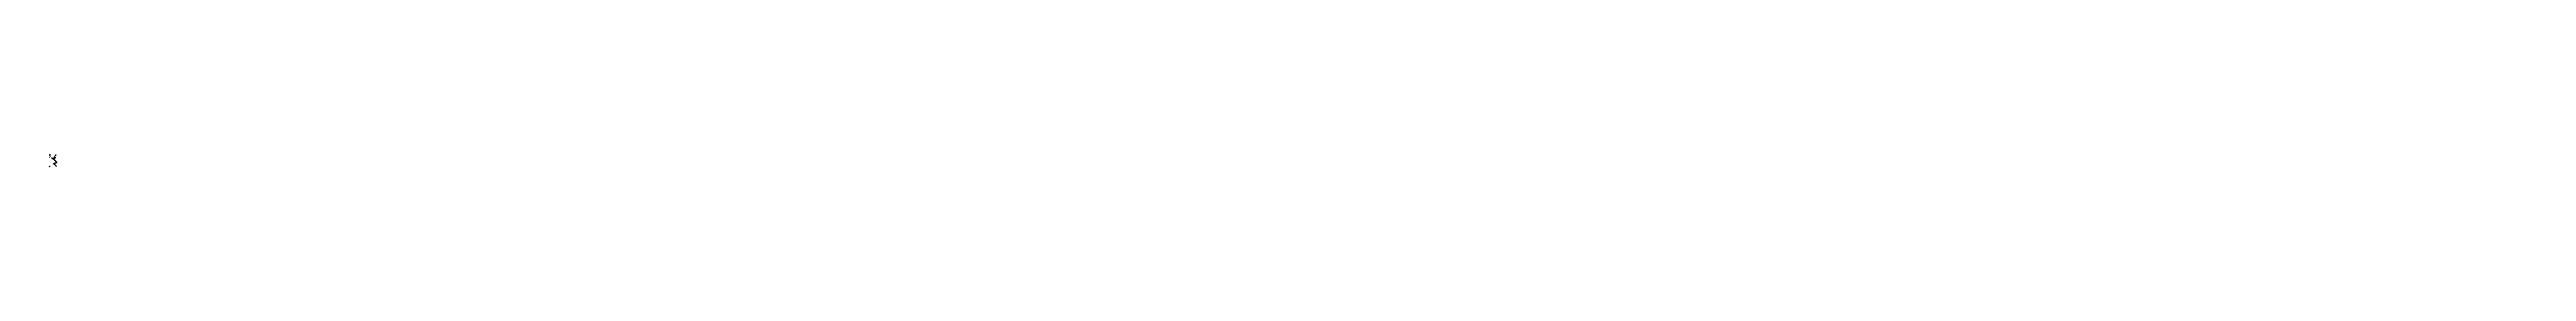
# Model space of a CAD drawing. Header units: millimetres. Extents: x 168002 to 379880, y 128000 to 129007.
import ezdxf
from ezdxf.enums import TextEntityAlignment as Align

# ---------------------------------------------------------------- set-up
doc = ezdxf.new("R2010")
doc.units = ezdxf.units.MM
doc.header["$PDMODE"] = 34
doc.linetypes.add('CENTER2', pattern=[28.575, 19.05, -3.175, 3.175, -3.175])
doc.linetypes.add('DASHED', pattern=[0.75, 0.5, -0.25])
doc.layers.get('0').update_dxf_attribs({"linetype": 'CONTINUOUS'})
doc.layers.get('Defpoints').update_dxf_attribs({"linetype": 'CONTINUOUS'})
for name, color, linetype in [('M_120', 5, 'M_ST_13'), ('M_300', 7, 'CONTINUOUS'), ('M_400', 7, 'CONTINUOUS'), ('M_900', 7, 'CONTINUOUS'), ('M_930', 7, 'CONTINUOUS')]:
    doc.layers.add(name, color=color, linetype=linetype)
doc.layers.add('M_910', color=7, linetype='CONTINUOUS', plot=False)
doc.styles.get("Standard").update_dxf_attribs({"font": 'romans.shx', "width": 0.85})
doc.linetypes.add('M_ST_13', pattern='A,5,-0.3,["oo",Standard,S=1.5,R=0,X=0,Y=-0.5],-3', length=8.3)
doc.dimstyles.get("Standard").update_dxf_attribs({"dimtxt": 1.5, "dimasz": 1.2, "dimexe": 0.625, "dimexo": 0.625, "dimgap": 0.25, "dimtad": 1, "dimdec": 1, "dimzin": 0, "dimdsep": 46, "dimtxsty": 'Standard', "dimcen": -0.5, "dimadec": 0, "dimazin": 0, "dimtfac": 1, "dimtdec": 1, "dimtmove": 0, "dimatfit": 3, "dimfxl": 0, "dimtolj": 1, "dimtzin": 0, "dimarcsym": 0})

# ---------------------------------------------------------------- blocks, each defined once
blk = doc.blocks.new('*D0')
at = {"layer": 'Defpoints', "color": 0, "linetype": 'Continuous', "transparency": 16777216}
blk.add_point((168572, 128021), dxfattribs=at)
blk.add_point((168572, 128021), dxfattribs=at)
blk.add_point((168572, 128021), dxfattribs=at)
at = {"layer": 'M_120', "color": 0, "linetype": 'Continuous', "lineweight": -2, "transparency": 16777216}
for p, q in [((168571, 128020), (168570, 128020)), ((168572, 128021), (168572, 128021)), ((168573, 128022), (168579, 128027))]:
    blk.add_line(p, q, dxfattribs=at)
at = {"layer": 'M_120', "color": 0, "linetype": 'Continuous', "transparency": 16777216}
for points in [[(168571, 128020), (168571, 128020), (168572, 128021)], [(168573, 128022), (168573, 128022), (168572, 128021)]]:
    blk.add_solid(points, dxfattribs=at)
at = {"layer": 'M_120', "color": 0, "linetype": 'Continuous', "transparency": 16777216, "insert": (168577, 128027), "char_height": 1.12, "attachment_point": 5, "rotation": 40.3373}
blk.add_mtext('\\A1;1.1', dxfattribs=at)
blk = doc.blocks.new('*D1')
at = {"layer": 'Defpoints', "color": 0, "linetype": 'Continuous', "transparency": 16777216}
for p in [(168526, 128061), (168526, 128061), (168529, 128063)]:
    blk.add_point(p, dxfattribs=at)
at = {"layer": 'M_120', "color": 0, "linetype": 'Continuous', "lineweight": -2, "transparency": 16777216}
for p, q in [((168526, 128061), (168523, 128058)), ((168529, 128063), (168527, 128062))]:
    blk.add_line(p, q, dxfattribs=at)
at = {"layer": 'M_120', "color": 0, "linetype": 'Continuous', "transparency": 16777216}
for points in [[(168527, 128062), (168527, 128061), (168526, 128061)], [(168528, 128063), (168529, 128063), (168529, 128063)]]:
    blk.add_solid(points, dxfattribs=at)
at = {"layer": 'M_120', "color": 0, "linetype": 'Continuous', "transparency": 16777216, "insert": (168524, 128060), "char_height": 1.12, "attachment_point": 5, "rotation": 41.58132}
blk.add_mtext('\\A1;3.7', dxfattribs=at)
blk = doc.blocks.new('*D2')
at = {"layer": 'Defpoints', "color": 0, "linetype": 'Continuous', "transparency": 16777216}
for p in [(168509, 128080), (168509, 128080), (168512, 128082)]:
    blk.add_point(p, dxfattribs=at)
at = {"layer": 'M_120', "color": 0, "linetype": 'Continuous', "lineweight": -2, "transparency": 16777216}
for p, q in [((168509, 128080), (168506, 128077)), ((168509, 128080), (168509, 128080)), ((168511, 128082), (168510, 128081)), ((168511, 128083), (168511, 128083))]:
    blk.add_line(p, q, dxfattribs=at)
at = {"layer": 'M_120', "color": 0, "linetype": 'Continuous', "transparency": 16777216}
for points in [[(168510, 128081), (168510, 128081), (168509, 128080)], [(168511, 128082), (168511, 128082), (168512, 128082)]]:
    blk.add_solid(points, dxfattribs=at)
at = {"layer": 'M_120', "color": 0, "linetype": 'Continuous', "transparency": 16777216, "insert": (168507, 128079), "char_height": 1.12, "attachment_point": 5, "rotation": 41.85199}
blk.add_mtext('\\A1;3.4', dxfattribs=at)
blk = doc.blocks.new('*D3')
at = {"layer": 'Defpoints', "color": 0, "linetype": 'Continuous', "transparency": 16777216}
for p in [(168462, 128136), (168471, 128144), (168473, 128142)]:
    blk.add_point(p, dxfattribs=at)
at = {"layer": 'M_120', "color": 0, "linetype": 'Continuous', "lineweight": -2, "transparency": 16777216}
for p, q in [((168462, 128136), (168464, 128134)), ((168464, 128135), (168472, 128142)), ((168472, 128144), (168473, 128142)), ((168473, 128142), (168477, 128146))]:
    blk.add_line(p, q, dxfattribs=at)
at = {"layer": 'M_120', "color": 0, "linetype": 'Continuous', "transparency": 16777216}
for points in [[(168464, 128135), (168464, 128135), (168464, 128134)], [(168472, 128142), (168472, 128142), (168473, 128142)]]:
    blk.add_solid(points, dxfattribs=at)
at = {"layer": 'M_120', "color": 0, "linetype": 'Continuous', "transparency": 16777216, "insert": (168475, 128145), "char_height": 1.12, "attachment_point": 5, "rotation": 40.9268}
blk.add_mtext('\\A1;12.5', dxfattribs=at)
blk = doc.blocks.new('*D4')
at = {"layer": 'Defpoints', "color": 0, "linetype": 'Continuous', "transparency": 16777216}
for p in [(168416, 128194), (168416, 128194), (168419, 128197)]:
    blk.add_point(p, dxfattribs=at)
at = {"layer": 'M_120', "color": 0, "linetype": 'Continuous', "lineweight": -2, "transparency": 16777216}
for p, q in [((168417, 128195), (168419, 128196)), ((168419, 128197), (168423, 128201))]:
    blk.add_line(p, q, dxfattribs=at)
at = {"layer": 'M_120', "color": 0, "linetype": 'Continuous', "transparency": 16777216}
for points in [[(168417, 128195), (168417, 128195), (168416, 128194)], [(168418, 128196), (168419, 128196), (168419, 128197)]]:
    blk.add_solid(points, dxfattribs=at)
at = {"layer": 'M_120', "color": 0, "linetype": 'Continuous', "transparency": 16777216, "insert": (168422, 128201), "char_height": 1.12, "attachment_point": 5, "rotation": 44.72372}
blk.add_mtext('\\A1;4.2', dxfattribs=at)
blk = doc.blocks.new('*D5')
at = {"layer": 'Defpoints', "color": 0, "linetype": 'Continuous', "transparency": 16777216}
blk.add_point((168379, 128231), dxfattribs=at)
blk.add_point((168379, 128231), dxfattribs=at)
blk.add_point((168379, 128231), dxfattribs=at)
at = {"layer": 'M_120', "color": 0, "linetype": 'Continuous', "lineweight": -2, "transparency": 16777216}
for p, q in [((168379, 128232), (168376, 128235)), ((168379, 128231), (168379, 128231)), ((168379, 128231), (168379, 128231)), ((168379, 128231), (168379, 128231)), ((168380, 128230), (168381, 128230))]:
    blk.add_line(p, q, dxfattribs=at)
at = {"layer": 'M_120', "color": 0, "linetype": 'Continuous', "transparency": 16777216}
for points in [[(168379, 128232), (168379, 128232), (168379, 128231)], [(168380, 128230), (168380, 128230), (168379, 128231)]]:
    blk.add_solid(points, dxfattribs=at)
at = {"layer": 'M_120', "color": 0, "linetype": 'Continuous', "transparency": 16777216, "insert": (168377, 128235), "char_height": 1.12, "attachment_point": 5, "rotation": 308.95117}
blk.add_mtext('\\A1;0.3', dxfattribs=at)
blk = doc.blocks.new('*D6')
at = {"layer": 'Defpoints', "color": 0, "linetype": 'Continuous', "transparency": 16777216}
for p in [(168449, 128271), (168449, 128271), (168450, 128268)]:
    blk.add_point(p, dxfattribs=at)
at = {"layer": 'M_120', "color": 0, "linetype": 'Continuous', "lineweight": -2, "transparency": 16777216}
for p, q in [((168449, 128271), (168447, 128275)), ((168450, 128268), (168449, 128270))]:
    blk.add_line(p, q, dxfattribs=at)
at = {"layer": 'M_120', "color": 0, "linetype": 'Continuous', "transparency": 16777216}
for points in [[(168449, 128270), (168449, 128270), (168449, 128271)], [(168450, 128269), (168450, 128268), (168450, 128268)]]:
    blk.add_solid(points, dxfattribs=at)
at = {"layer": 'M_120', "color": 0, "linetype": 'Continuous', "transparency": 16777216, "insert": (168448, 128274), "char_height": 1.12, "attachment_point": 5, "rotation": 293.94526}
blk.add_mtext('\\A1;3.6', dxfattribs=at)
blk = doc.blocks.new('*D7')
at = {"layer": 'Defpoints', "color": 0, "linetype": 'Continuous', "transparency": 16777216}
for p in [(168584, 128364), (168593, 128346), (168593, 128346)]:
    blk.add_point(p, dxfattribs=at)
at = {"layer": 'M_120', "color": 0, "linetype": 'Continuous', "lineweight": -2, "transparency": 16777216}
for p, q in [((168584, 128363), (168593, 128347)), ((168593, 128346), (168598, 128338))]:
    blk.add_line(p, q, dxfattribs=at)
at = {"layer": 'M_120', "color": 0, "linetype": 'Continuous', "transparency": 16777216}
for points in [[(168584, 128363), (168584, 128363), (168584, 128364)], [(168593, 128347), (168593, 128347), (168593, 128346)]]:
    blk.add_solid(points, dxfattribs=at)
at = {"layer": 'M_120', "color": 0, "linetype": 'Continuous', "transparency": 16777216, "insert": (168598, 128340), "char_height": 1.12, "attachment_point": 5, "rotation": 298.57349}
blk.add_mtext('\\A1;20.0', dxfattribs=at)
blk = doc.blocks.new('*D8')
at = {"layer": 'Defpoints', "color": 0, "linetype": 'Continuous', "transparency": 16777216}
for p in [(168586, 128363), (168593, 128370), (168593, 128370)]:
    blk.add_point(p, dxfattribs=at)
at = {"layer": 'M_120', "color": 0, "linetype": 'Continuous', "lineweight": -2, "transparency": 16777216}
for p, q in [((168586, 128363), (168580, 128356)), ((168586, 128363), (168586, 128363)), ((168592, 128369), (168587, 128363)), ((168593, 128370), (168593, 128370))]:
    blk.add_line(p, q, dxfattribs=at)
at = {"layer": 'M_120', "color": 0, "linetype": 'Continuous', "transparency": 16777216}
for points in [[(168587, 128364), (168587, 128363), (168586, 128363)], [(168592, 128369), (168593, 128369), (168593, 128370)]]:
    blk.add_solid(points, dxfattribs=at)
at = {"layer": 'M_120', "color": 0, "linetype": 'Continuous', "transparency": 16777216, "insert": (168580, 128358), "char_height": 1.12, "attachment_point": 5, "rotation": 45.38382}
blk.add_mtext('\\A1;9.5', dxfattribs=at)
blk = doc.blocks.new('*D9')
at = {"layer": 'Defpoints', "color": 0, "linetype": 'Continuous', "transparency": 16777216}
blk.add_point((168567, 128382), dxfattribs=at)
blk.add_point((168567, 128382), dxfattribs=at)
blk.add_point((168567, 128382), dxfattribs=at)
at = {"layer": 'M_120', "color": 0, "linetype": 'Continuous', "lineweight": -2, "transparency": 16777216}
for p, q in [((168566, 128381), (168555, 128370)), ((168566, 128382), (168566, 128382)), ((168567, 128382), (168567, 128382)), ((168567, 128382), (168567, 128382)), ((168568, 128383), (168569, 128383))]:
    blk.add_line(p, q, dxfattribs=at)
at = {"layer": 'M_120', "color": 0, "linetype": 'Continuous', "transparency": 16777216}
for points in [[(168566, 128381), (168566, 128381), (168567, 128382)], [(168568, 128383), (168568, 128383), (168567, 128382)]]:
    blk.add_solid(points, dxfattribs=at)
at = {"layer": 'M_120', "color": 0, "linetype": 'Continuous', "transparency": 16777216, "insert": (168558, 128374), "char_height": 1.12, "attachment_point": 5, "rotation": 45.32981}
blk.add_mtext('\\A1;axe ch/v 0.8', dxfattribs=at)
blk = doc.blocks.new('*D10')
at = {"layer": 'Defpoints', "color": 0, "linetype": 'Continuous', "transparency": 16777216}
for p in [(168552, 128396), (168559, 128403), (168559, 128403)]:
    blk.add_point(p, dxfattribs=at)
at = {"layer": 'M_120', "color": 0, "linetype": 'Continuous', "lineweight": -2, "transparency": 16777216}
for p, q in [((168552, 128396), (168547, 128390)), ((168552, 128396), (168552, 128396)), ((168558, 128402), (168553, 128396)), ((168559, 128403), (168559, 128403))]:
    blk.add_line(p, q, dxfattribs=at)
at = {"layer": 'M_120', "color": 0, "linetype": 'Continuous', "transparency": 16777216}
for points in [[(168553, 128397), (168553, 128396), (168552, 128396)], [(168558, 128402), (168558, 128402), (168559, 128403)]]:
    blk.add_solid(points, dxfattribs=at)
at = {"layer": 'M_120', "color": 0, "linetype": 'Continuous', "transparency": 16777216, "insert": (168547, 128391), "char_height": 1.12, "attachment_point": 5, "rotation": 45.76751}
blk.add_mtext('\\A1;9.5', dxfattribs=at)
blk = doc.blocks.new('*D11')
at = {"layer": 'Defpoints', "color": 0, "linetype": 'Continuous', "transparency": 16777216}
for p in [(168533, 128414), (168540, 128421), (168540, 128421)]:
    blk.add_point(p, dxfattribs=at)
at = {"layer": 'M_120', "color": 0, "linetype": 'Continuous', "lineweight": -2, "transparency": 16777216}
for p, q in [((168533, 128414), (168527, 128408)), ((168533, 128414), (168533, 128414)), ((168539, 128420), (168534, 128415)), ((168540, 128421), (168540, 128421))]:
    blk.add_line(p, q, dxfattribs=at)
at = {"layer": 'M_120', "color": 0, "linetype": 'Continuous', "transparency": 16777216}
for points in [[(168534, 128415), (168534, 128415), (168533, 128414)], [(168539, 128420), (168539, 128420), (168540, 128421)]]:
    blk.add_solid(points, dxfattribs=at)
at = {"layer": 'M_120', "color": 0, "linetype": 'Continuous', "transparency": 16777216, "insert": (168527, 128409), "char_height": 1.12, "attachment_point": 5, "rotation": 45.93283}
blk.add_mtext('\\A1;9.5', dxfattribs=at)
blk = doc.blocks.new('*D12')
at = {"layer": 'Defpoints', "color": 0, "linetype": 'Continuous', "transparency": 16777216}
for p in [(168474, 128471), (168481, 128478), (168481, 128478)]:
    blk.add_point(p, dxfattribs=at)
at = {"layer": 'M_120', "color": 0, "linetype": 'Continuous', "lineweight": -2, "transparency": 16777216}
for p, q in [((168474, 128471), (168468, 128465)), ((168474, 128472), (168474, 128472)), ((168480, 128478), (168475, 128472)), ((168480, 128479), (168480, 128479))]:
    blk.add_line(p, q, dxfattribs=at)
at = {"layer": 'M_120', "color": 0, "linetype": 'Continuous', "transparency": 16777216}
for points in [[(168475, 128472), (168475, 128472), (168474, 128471)], [(168480, 128478), (168480, 128478), (168481, 128478)]]:
    blk.add_solid(points, dxfattribs=at)
at = {"layer": 'M_120', "color": 0, "linetype": 'Continuous', "transparency": 16777216, "insert": (168468, 128466), "char_height": 1.12, "attachment_point": 5, "rotation": 46.37662}
blk.add_mtext('\\A1;9.5', dxfattribs=at)
blk = doc.blocks.new('*D13')
at = {"layer": 'Defpoints', "color": 0, "linetype": 'Continuous', "transparency": 16777216}
for p in [(168414, 128529), (168421, 128536), (168421, 128536)]:
    blk.add_point(p, dxfattribs=at)
at = {"layer": 'M_120', "color": 0, "linetype": 'Continuous', "lineweight": -2, "transparency": 16777216}
for p, q in [((168414, 128529), (168408, 128523)), ((168420, 128536), (168415, 128530))]:
    blk.add_line(p, q, dxfattribs=at)
at = {"layer": 'M_120', "color": 0, "linetype": 'Continuous', "transparency": 16777216}
for points in [[(168415, 128530), (168415, 128530), (168414, 128529)], [(168420, 128536), (168420, 128536), (168421, 128536)]]:
    blk.add_solid(points, dxfattribs=at)
at = {"layer": 'M_120', "color": 0, "linetype": 'Continuous', "transparency": 16777216, "insert": (168408, 128524), "char_height": 1.12, "attachment_point": 5, "rotation": 46.09095}
blk.add_mtext('\\A1;9.5', dxfattribs=at)
blk = doc.blocks.new('*D14')
at = {"layer": 'Defpoints', "color": 0, "linetype": 'Continuous', "transparency": 16777216}
for p in [(168341, 128599), (168349, 128606), (168349, 128606)]:
    blk.add_point(p, dxfattribs=at)
at = {"layer": 'M_120', "color": 0, "linetype": 'Continuous', "lineweight": -2, "transparency": 16777216}
blk.add_line((168342, 128600), (168348, 128606), dxfattribs=at)
at = {"layer": 'M_120', "color": 0, "linetype": 'Continuous', "transparency": 16777216}
for points in [[(168342, 128600), (168342, 128600), (168341, 128599)], [(168348, 128606), (168348, 128606), (168349, 128606)]]:
    blk.add_solid(points, dxfattribs=at)
at = {"layer": 'M_120', "color": 0, "linetype": 'Continuous', "transparency": 16777216, "insert": (168346, 128604), "char_height": 1.12, "attachment_point": 5, "rotation": 45.78733}
blk.add_mtext('\\A1;10.2', dxfattribs=at)
blk = doc.blocks.new('*D15')
at = {"layer": 'Defpoints', "color": 0, "linetype": 'Continuous', "transparency": 16777216}
for p in [(168321, 128619), (168321, 128619), (168322, 128620)]:
    blk.add_point(p, dxfattribs=at)
at = {"layer": 'M_120', "color": 0, "linetype": 'Continuous', "lineweight": -2, "transparency": 16777216}
for p, q in [((168320, 128619), (168319, 128618)), ((168321, 128619), (168322, 128620)), ((168321, 128619), (168321, 128619)), ((168322, 128621), (168325, 128624)), ((168322, 128620), (168322, 128620))]:
    blk.add_line(p, q, dxfattribs=at)
at = {"layer": 'M_120', "color": 0, "linetype": 'Continuous', "transparency": 16777216}
for points in [[(168320, 128619), (168320, 128619), (168321, 128619)], [(168322, 128621), (168322, 128621), (168322, 128620)]]:
    blk.add_solid(points, dxfattribs=at)
at = {"layer": 'M_120', "color": 0, "linetype": 'Continuous', "transparency": 16777216, "insert": (168324, 128624), "char_height": 1.12, "attachment_point": 5, "rotation": 45.74041}
blk.add_mtext('\\A1;1.6', dxfattribs=at)
blk = doc.blocks.new('*D16')
at = {"layer": 'Defpoints', "color": 0, "linetype": 'Continuous', "transparency": 16777216}
for p in [(168294, 128646), (168294, 128645), (168294, 128645)]:
    blk.add_point(p, dxfattribs=at)
at = {"layer": 'M_120', "color": 0, "linetype": 'Continuous', "lineweight": -2, "transparency": 16777216}
for p, q in [((168293, 128644), (168290, 128641)), ((168294, 128646), (168294, 128645)), ((168295, 128646), (168296, 128647))]:
    blk.add_line(p, q, dxfattribs=at)
at = {"layer": 'M_120', "color": 0, "linetype": 'Continuous', "transparency": 16777216}
for points in [[(168293, 128645), (168293, 128644), (168294, 128645)], [(168295, 128647), (168295, 128646), (168294, 128646)]]:
    blk.add_solid(points, dxfattribs=at)
at = {"layer": 'M_120', "color": 0, "linetype": 'Continuous', "transparency": 16777216, "insert": (168290, 128643), "char_height": 1.12, "attachment_point": 5, "rotation": 46.70808}
blk.add_mtext('\\A1;0.9', dxfattribs=at)
blk = doc.blocks.new('*D17')
at = {"layer": 'Defpoints', "color": 0, "linetype": 'Continuous', "transparency": 16777216}
for p in [(168266, 128660), (168266, 128660), (168272, 128667)]:
    blk.add_point(p, dxfattribs=at)
at = {"layer": 'M_120', "color": 0, "linetype": 'Continuous', "lineweight": -2, "transparency": 16777216}
for p, q in [((168266, 128660), (168264, 128657)), ((168272, 128666), (168267, 128660))]:
    blk.add_line(p, q, dxfattribs=at)
at = {"layer": 'M_120', "color": 0, "linetype": 'Continuous', "transparency": 16777216}
for points in [[(168267, 128660), (168267, 128660), (168266, 128660)], [(168272, 128666), (168272, 128666), (168272, 128667)]]:
    blk.add_solid(points, dxfattribs=at)
at = {"layer": 'M_120', "color": 0, "linetype": 'Continuous', "transparency": 16777216, "insert": (168264, 128658), "char_height": 1.12, "attachment_point": 5, "rotation": 49.70907}
blk.add_mtext('\\A1;9.7', dxfattribs=at)
blk = doc.blocks.new('*D18')
at = {"layer": 'Defpoints', "color": 0, "linetype": 'Continuous', "transparency": 16777216}
for p in [(168205, 128685), (168206, 128690), (168226, 128687)]:
    blk.add_point(p, dxfattribs=at)
at = {"layer": 'M_120', "color": 0, "linetype": 'Continuous', "lineweight": -2, "transparency": 16777216}
for p, q in [((168205, 128685), (168200, 128686)), ((168206, 128690), (168205, 128685)), ((168224, 128682), (168206, 128685)), ((168225, 128687), (168225, 128681))]:
    blk.add_line(p, q, dxfattribs=at)
at = {"layer": 'M_120', "color": 0, "linetype": 'Continuous', "transparency": 16777216}
for points in [[(168206, 128685), (168206, 128685), (168205, 128685)], [(168224, 128682), (168224, 128682), (168225, 128682)]]:
    blk.add_solid(points, dxfattribs=at)
at = {"layer": 'M_120', "color": 0, "linetype": 'Continuous', "transparency": 16777216, "insert": (168202, 128686), "char_height": 1.12, "attachment_point": 5, "rotation": 350.47501}
blk.add_mtext('\\A1;20.0', dxfattribs=at)
blk = doc.blocks.new('*D19')
at = {"layer": 'Defpoints', "color": 0, "linetype": 'Continuous', "transparency": 16777216}
for p in [(168204, 128679), (168206, 128690), (168245, 128684)]:
    blk.add_point(p, dxfattribs=at)
at = {"layer": 'M_120', "color": 0, "linetype": 'Continuous', "lineweight": -2, "transparency": 16777216}
for p, q in [((168204, 128679), (168198, 128680)), ((168206, 128690), (168204, 128679)), ((168242, 128673), (168205, 128679)), ((168245, 128683), (168243, 128672))]:
    blk.add_line(p, q, dxfattribs=at)
at = {"layer": 'M_120', "color": 0, "linetype": 'Continuous', "transparency": 16777216}
for points in [[(168205, 128679), (168205, 128679), (168204, 128679)], [(168243, 128673), (168242, 128673), (168243, 128673)]]:
    blk.add_solid(points, dxfattribs=at)
at = {"layer": 'M_120', "color": 0, "linetype": 'Continuous', "transparency": 16777216, "insert": (168200, 128681), "char_height": 1.12, "attachment_point": 5, "rotation": 350.2354}
blk.add_mtext('\\A1;40.0', dxfattribs=at)
blk = doc.blocks.new('*D20')
at = {"layer": 'Defpoints', "color": 0, "linetype": 'Continuous', "transparency": 16777216}
for p in [(168245, 128684), (168245, 128684), (168245, 128681)]:
    blk.add_point(p, dxfattribs=at)
at = {"layer": 'M_120', "color": 0, "linetype": 'Continuous', "lineweight": -2, "transparency": 16777216}
for p, q in [((168245, 128684), (168246, 128689)), ((168245, 128682), (168245, 128683))]:
    blk.add_line(p, q, dxfattribs=at)
at = {"layer": 'M_120', "color": 0, "linetype": 'Continuous', "transparency": 16777216}
for points in [[(168245, 128683), (168245, 128683), (168245, 128684)], [(168245, 128682), (168245, 128682), (168245, 128681)]]:
    blk.add_solid(points, dxfattribs=at)
at = {"layer": 'M_120', "color": 0, "linetype": 'Continuous', "transparency": 16777216, "insert": (168245, 128688), "char_height": 1.12, "attachment_point": 5, "rotation": 79.98014}
blk.add_mtext('\\A1;2.2', dxfattribs=at)
blk = doc.blocks.new('*D21')
at = {"layer": 'Defpoints', "color": 0, "linetype": 'Continuous', "transparency": 16777216}
for p in [(168225, 128684), (168226, 128687), (168226, 128687)]:
    blk.add_point(p, dxfattribs=at)
at = {"layer": 'M_120', "color": 0, "linetype": 'Continuous', "lineweight": -2, "transparency": 16777216}
for p, q in [((168225, 128684), (168223, 128672)), ((168225, 128687), (168225, 128687)), ((168225, 128686), (168225, 128685)), ((168225, 128684), (168225, 128684))]:
    blk.add_line(p, q, dxfattribs=at)
at = {"layer": 'M_120', "color": 0, "linetype": 'Continuous', "transparency": 16777216}
for points in [[(168225, 128686), (168226, 128686), (168226, 128687)], [(168225, 128685), (168225, 128685), (168225, 128684)]]:
    blk.add_solid(points, dxfattribs=at)
at = {"layer": 'M_120', "color": 0, "linetype": 'Continuous', "transparency": 16777216, "insert": (168222, 128673), "char_height": 1.12, "attachment_point": 5, "rotation": 80.5453}
blk.add_mtext('\\A1;2.6', dxfattribs=at)
blk = doc.blocks.new('*D22')
at = {"layer": 'Defpoints', "color": 0, "linetype": 'Continuous', "transparency": 16777216}
for p in [(168206, 128693), (168206, 128690), (168214, 128689)]:
    blk.add_point(p, dxfattribs=at)
at = {"layer": 'M_120', "color": 0, "linetype": 'Continuous', "lineweight": -2, "transparency": 16777216}
for p, q in [((168206, 128691), (168206, 128694)), ((168214, 128692), (168207, 128693)), ((168214, 128689), (168215, 128692))]:
    blk.add_line(p, q, dxfattribs=at)
at = {"layer": 'M_120', "color": 0, "linetype": 'Continuous', "transparency": 16777216}
for points in [[(168207, 128693), (168207, 128693), (168206, 128693)], [(168214, 128692), (168214, 128692), (168215, 128692)]]:
    blk.add_solid(points, dxfattribs=at)
at = {"layer": 'M_120', "color": 0, "linetype": 'Continuous', "transparency": 16777216, "insert": (168209, 128694), "char_height": 1.12, "attachment_point": 5, "rotation": 350.36658}
blk.add_mtext('\\A1;8.6', dxfattribs=at)
blk = doc.blocks.new('*D23')
at = {"layer": 'Defpoints', "color": 0, "linetype": 'Continuous', "transparency": 16777216}
for p in [(168218, 128708), (168218, 128708), (168225, 128702)]:
    blk.add_point(p, dxfattribs=at)
at = {"layer": 'M_120', "color": 0, "linetype": 'Continuous', "lineweight": -2, "transparency": 16777216}
for p, q in [((168218, 128708), (168214, 128712)), ((168225, 128702), (168218, 128708))]:
    blk.add_line(p, q, dxfattribs=at)
at = {"layer": 'M_120', "color": 0, "linetype": 'Continuous', "transparency": 16777216}
for points in [[(168219, 128708), (168218, 128708), (168218, 128708)], [(168225, 128702), (168224, 128702), (168225, 128702)]]:
    blk.add_solid(points, dxfattribs=at)
at = {"layer": 'M_120', "color": 0, "linetype": 'Continuous', "transparency": 16777216, "insert": (168216, 128711), "char_height": 1.12, "attachment_point": 5, "rotation": 317.77555}
blk.add_mtext('\\A1;10.0', dxfattribs=at)
blk = doc.blocks.new('*D24')
at = {"layer": 'Defpoints', "color": 0, "linetype": 'Continuous', "transparency": 16777216}
for p in [(168218, 128709), (168218, 128709), (168223, 128715)]:
    blk.add_point(p, dxfattribs=at)
at = {"layer": 'M_120', "color": 0, "linetype": 'Continuous', "lineweight": -2, "transparency": 16777216}
for p, q in [((168218, 128709), (168215, 128706)), ((168222, 128715), (168218, 128710)), ((168218, 128709), (168218, 128709)), ((168223, 128715), (168223, 128715))]:
    blk.add_line(p, q, dxfattribs=at)
at = {"layer": 'M_120', "color": 0, "linetype": 'Continuous', "transparency": 16777216}
for points in [[(168218, 128710), (168218, 128710), (168218, 128709)], [(168222, 128715), (168223, 128715), (168223, 128715)]]:
    blk.add_solid(points, dxfattribs=at)
at = {"layer": 'M_120', "color": 0, "linetype": 'Continuous', "transparency": 16777216, "insert": (168215, 128708), "char_height": 1.12, "attachment_point": 5, "rotation": 48.36177}
blk.add_mtext('\\A1;8.0', dxfattribs=at)
blk = doc.blocks.new('*D25')
at = {"layer": 'Defpoints', "color": 0, "linetype": 'Continuous', "transparency": 16777216}
for p in [(168218, 128720), (168220, 128722), (168220, 128722)]:
    blk.add_point(p, dxfattribs=at)
at = {"layer": 'M_120', "color": 0, "linetype": 'Continuous', "lineweight": -2, "transparency": 16777216}
for p, q in [((168218, 128721), (168219, 128721)), ((168220, 128722), (168223, 128726))]:
    blk.add_line(p, q, dxfattribs=at)
at = {"layer": 'M_120', "color": 0, "linetype": 'Continuous', "transparency": 16777216}
for points in [[(168218, 128721), (168219, 128721), (168218, 128720)], [(168219, 128722), (168219, 128721), (168220, 128722)]]:
    blk.add_solid(points, dxfattribs=at)
at = {"layer": 'M_120', "color": 0, "linetype": 'Continuous', "transparency": 16777216, "insert": (168222, 128726), "char_height": 1.12, "attachment_point": 5, "rotation": 45.96395}
blk.add_mtext('\\A1;2.5', dxfattribs=at)
blk = doc.blocks.new('*D26')
at = {"layer": 'Defpoints', "color": 0, "linetype": 'Continuous', "transparency": 16777216}
for p in [(168208, 128730), (168210, 128732), (168210, 128731)]:
    blk.add_point(p, dxfattribs=at)
at = {"layer": 'M_120', "color": 0, "linetype": 'Continuous', "lineweight": -2, "transparency": 16777216}
for p, q in [((168208, 128730), (168209, 128729)), ((168209, 128730), (168209, 128731)), ((168210, 128731), (168214, 128736)), ((168210, 128731), (168210, 128731))]:
    blk.add_line(p, q, dxfattribs=at)
at = {"layer": 'M_120', "color": 0, "linetype": 'Continuous', "transparency": 16777216}
for points in [[(168209, 128730), (168209, 128730), (168208, 128730)], [(168209, 128731), (168209, 128731), (168210, 128731)]]:
    blk.add_solid(points, dxfattribs=at)
at = {"layer": 'M_120', "color": 0, "linetype": 'Continuous', "transparency": 16777216, "insert": (168213, 128735), "char_height": 1.12, "attachment_point": 5, "rotation": 45.76757}
blk.add_mtext('\\A1;2.5', dxfattribs=at)
blk = doc.blocks.new('*D27')
at = {"layer": 'Defpoints', "color": 0, "linetype": 'Continuous', "transparency": 16777216}
blk.add_point((168199, 128739), dxfattribs=at)
blk.add_point((168199, 128739), dxfattribs=at)
blk.add_point((168199, 128739), dxfattribs=at)
at = {"layer": 'M_120', "color": 0, "linetype": 'Continuous', "lineweight": -2, "transparency": 16777216}
for p, q in [((168198, 128738), (168198, 128737)), ((168199, 128739), (168199, 128739)), ((168200, 128740), (168203, 128743))]:
    blk.add_line(p, q, dxfattribs=at)
at = {"layer": 'M_120', "color": 0, "linetype": 'Continuous', "transparency": 16777216}
for points in [[(168198, 128738), (168198, 128738), (168199, 128739)], [(168200, 128740), (168200, 128740), (168199, 128739)]]:
    blk.add_solid(points, dxfattribs=at)
at = {"layer": 'M_120', "color": 0, "linetype": 'Continuous', "transparency": 16777216, "insert": (168202, 128743), "char_height": 1.12, "attachment_point": 5, "rotation": 46.26875}
blk.add_mtext('\\A1;0.9', dxfattribs=at)
blk = doc.blocks.new('*D28')
at = {"layer": 'Defpoints', "color": 0, "linetype": 'Continuous', "transparency": 16777216}
for p in [(168161, 128752), (168161, 128752), (168172, 128763)]:
    blk.add_point(p, dxfattribs=at)
at = {"layer": 'M_120', "color": 0, "linetype": 'Continuous', "lineweight": -2, "transparency": 16777216}
for p, q in [((168161, 128752), (168158, 128749)), ((168172, 128763), (168162, 128753))]:
    blk.add_line(p, q, dxfattribs=at)
at = {"layer": 'M_120', "color": 0, "linetype": 'Continuous', "transparency": 16777216}
for points in [[(168162, 128753), (168162, 128753), (168161, 128752)], [(168172, 128763), (168172, 128763), (168172, 128763)]]:
    blk.add_solid(points, dxfattribs=at)
at = {"layer": 'M_120', "color": 0, "linetype": 'Continuous', "transparency": 16777216, "insert": (168158, 128750), "char_height": 1.12, "attachment_point": 5, "rotation": 45.81221}
blk.add_mtext('\\A1;16.0', dxfattribs=at)
blk = doc.blocks.new('*D29')
at = {"layer": 'Defpoints', "color": 0, "linetype": 'Continuous', "transparency": 16777216}
blk.add_point((168143, 128793), dxfattribs=at)
blk.add_point((168143, 128793), dxfattribs=at)
blk.add_point((168143, 128793), dxfattribs=at)
at = {"layer": 'M_120', "color": 0, "linetype": 'Continuous', "lineweight": -2, "transparency": 16777216}
for p, q in [((168142, 128792), (168134, 128784)), ((168143, 128793), (168143, 128793)), ((168143, 128792), (168143, 128792)), ((168144, 128794), (168145, 128794)), ((168144, 128793), (168144, 128793))]:
    blk.add_line(p, q, dxfattribs=at)
at = {"layer": 'M_120', "color": 0, "linetype": 'Continuous', "transparency": 16777216}
for points in [[(168142, 128792), (168142, 128792), (168143, 128793)], [(168144, 128794), (168144, 128794), (168143, 128793)]]:
    blk.add_solid(points, dxfattribs=at)
at = {"layer": 'M_120', "color": 0, "linetype": 'Continuous', "transparency": 16777216, "insert": (168137, 128787), "char_height": 1.12, "attachment_point": 5, "rotation": 44.90627}
blk.add_mtext('\\A1;axe CV 0.8', dxfattribs=at)
blk = doc.blocks.new('*D30')
at = {"layer": 'Defpoints', "color": 0, "linetype": 'Continuous', "transparency": 16777216}
for p in [(168110, 128824), (168110, 128823), (168110, 128823)]:
    blk.add_point(p, dxfattribs=at)
at = {"layer": 'M_120', "color": 0, "linetype": 'Continuous', "lineweight": -2, "transparency": 16777216}
for p, q in [((168109, 128822), (168106, 128819)), ((168110, 128824), (168110, 128823)), ((168111, 128824), (168112, 128825))]:
    blk.add_line(p, q, dxfattribs=at)
at = {"layer": 'M_120', "color": 0, "linetype": 'Continuous', "transparency": 16777216}
for points in [[(168109, 128822), (168109, 128822), (168110, 128823)], [(168111, 128824), (168111, 128824), (168110, 128824)]]:
    blk.add_solid(points, dxfattribs=at)
at = {"layer": 'M_120', "color": 0, "linetype": 'Continuous', "transparency": 16777216, "insert": (168106, 128821), "char_height": 1.12, "attachment_point": 5, "rotation": 45.95048}
blk.add_mtext('\\A1;1.2', dxfattribs=at)
blk = doc.blocks.new('*D31')
at = {"layer": 'Defpoints', "color": 0, "linetype": 'Continuous', "transparency": 16777216}
for p in [(168088, 128846), (168088, 128846), (168089, 128846)]:
    blk.add_point(p, dxfattribs=at)
at = {"layer": 'M_120', "color": 0, "linetype": 'Continuous', "lineweight": -2, "transparency": 16777216}
for p, q in [((168087, 128845), (168078, 128835)), ((168089, 128846), (168088, 128846)), ((168088, 128845), (168088, 128845)), ((168089, 128847), (168090, 128848)), ((168089, 128846), (168089, 128846))]:
    blk.add_line(p, q, dxfattribs=at)
at = {"layer": 'M_120', "color": 0, "linetype": 'Continuous', "transparency": 16777216}
for points in [[(168087, 128845), (168088, 128845), (168088, 128846)], [(168089, 128847), (168089, 128847), (168089, 128846)]]:
    blk.add_solid(points, dxfattribs=at)
at = {"layer": 'M_120', "color": 0, "linetype": 'Continuous', "transparency": 16777216, "insert": (168080, 128838), "char_height": 1.12, "attachment_point": 5, "rotation": 46.40378}
blk.add_mtext('\\A1;axe CV 0.8', dxfattribs=at)
blk = doc.blocks.new('*D32')
at = {"layer": 'Defpoints', "color": 0, "linetype": 'Continuous', "transparency": 16777216}
for p in [(168063, 128868), (168063, 128868), (168064, 128869)]:
    blk.add_point(p, dxfattribs=at)
at = {"layer": 'M_120', "color": 0, "linetype": 'Continuous', "lineweight": -2, "transparency": 16777216}
for p, q in [((168062, 128867), (168059, 128864)), ((168064, 128869), (168063, 128868)), ((168065, 128870), (168065, 128870))]:
    blk.add_line(p, q, dxfattribs=at)
at = {"layer": 'M_120', "color": 0, "linetype": 'Continuous', "transparency": 16777216}
for points in [[(168062, 128867), (168062, 128867), (168063, 128868)], [(168064, 128870), (168065, 128870), (168064, 128869)]]:
    blk.add_solid(points, dxfattribs=at)
at = {"layer": 'M_120', "color": 0, "linetype": 'Continuous', "transparency": 16777216, "insert": (168059, 128865), "char_height": 1.12, "attachment_point": 5, "rotation": 46.47362}
blk.add_mtext('\\A1;2.0', dxfattribs=at)
blk = doc.blocks.new('*D33')
at = {"layer": 'Defpoints', "color": 0, "linetype": 'Continuous', "transparency": 16777216}
for p in [(168041, 128887), (168043, 128885), (168048, 128894)]:
    blk.add_point(p, dxfattribs=at)
at = {"layer": 'M_120', "color": 0, "linetype": 'Continuous', "lineweight": -2, "transparency": 16777216}
for p, q in [((168041, 128887), (168048, 128895)), ((168043, 128886), (168050, 128893)), ((168048, 128894), (168044, 128898)), ((168049, 128893), (168048, 128894))]:
    blk.add_line(p, q, dxfattribs=at)
at = {"layer": 'M_120', "color": 0, "linetype": 'Continuous', "transparency": 16777216}
for points in [[(168049, 128894), (168048, 128893), (168048, 128894)], [(168049, 128893), (168049, 128893), (168050, 128893)]]:
    blk.add_solid(points, dxfattribs=at)
at = {"layer": 'M_120', "color": 0, "linetype": 'Continuous', "transparency": 16777216, "insert": (168045, 128897), "char_height": 1.12, "attachment_point": 5, "rotation": 316.85505}
blk.add_mtext('\\A1;2.4', dxfattribs=at)
blk = doc.blocks.new('*D34')
at = {"layer": 'Defpoints', "color": 0, "linetype": 'Continuous', "transparency": 16777216}
for p in [(168055, 128907), (168055, 128907), (168059, 128911)]:
    blk.add_point(p, dxfattribs=at)
at = {"layer": 'M_120', "color": 0, "linetype": 'Continuous', "lineweight": -2, "transparency": 16777216}
for p, q in [((168055, 128907), (168049, 128901)), ((168058, 128910), (168056, 128908))]:
    blk.add_line(p, q, dxfattribs=at)
at = {"layer": 'M_120', "color": 0, "linetype": 'Continuous', "transparency": 16777216}
for points in [[(168056, 128908), (168056, 128907), (168055, 128907)], [(168058, 128910), (168059, 128910), (168059, 128911)]]:
    blk.add_solid(points, dxfattribs=at)
at = {"layer": 'M_120', "color": 0, "linetype": 'Continuous', "transparency": 16777216, "insert": (168049, 128902), "char_height": 1.12, "attachment_point": 5, "rotation": 44.54994}
blk.add_mtext('\\A1;5.2', dxfattribs=at)
blk = doc.blocks.new('*D35')
at = {"layer": 'Defpoints', "color": 0, "linetype": 'Continuous', "transparency": 16777216}
for p in [(168046, 128912), (168046, 128912), (168052, 128918)]:
    blk.add_point(p, dxfattribs=at)
at = {"layer": 'M_120', "color": 0, "linetype": 'Continuous', "lineweight": -2, "transparency": 16777216}
for p, q in [((168046, 128912), (168046, 128912)), ((168047, 128913), (168052, 128917)), ((168052, 128918), (168060, 128925)), ((168052, 128918), (168052, 128918))]:
    blk.add_line(p, q, dxfattribs=at)
at = {"layer": 'M_120', "color": 0, "linetype": 'Continuous', "transparency": 16777216}
for points in [[(168047, 128913), (168047, 128912), (168046, 128912)], [(168051, 128917), (168052, 128917), (168052, 128918)]]:
    blk.add_solid(points, dxfattribs=at)
at = {"layer": 'M_120', "color": 0, "linetype": 'Continuous', "transparency": 16777216, "insert": (168057, 128923), "char_height": 1.12, "attachment_point": 5, "rotation": 42.60382}
blk.add_mtext('\\A1;axe CV 8.4', dxfattribs=at)
blk = doc.blocks.new('*D36')
at = {"layer": 'Defpoints', "color": 0, "linetype": 'Continuous', "transparency": 16777216}
for p in [(168032, 128931), (168032, 128931), (168035, 128934)]:
    blk.add_point(p, dxfattribs=at)
at = {"layer": 'M_120', "color": 0, "linetype": 'Continuous', "lineweight": -2, "transparency": 16777216}
for p, q in [((168032, 128931), (168029, 128928)), ((168034, 128933), (168032, 128931))]:
    blk.add_line(p, q, dxfattribs=at)
at = {"layer": 'M_120', "color": 0, "linetype": 'Continuous', "transparency": 16777216}
for points in [[(168032, 128931), (168032, 128931), (168032, 128931)], [(168034, 128934), (168034, 128933), (168035, 128934)]]:
    blk.add_solid(points, dxfattribs=at)
at = {"layer": 'M_120', "color": 0, "linetype": 'Continuous', "transparency": 16777216, "insert": (168029, 128929), "char_height": 1.12, "attachment_point": 5, "rotation": 45.38381}
blk.add_mtext('\\A1;4.8', dxfattribs=at)
blk = doc.blocks.new('*D37')
at = {"layer": 'Defpoints', "color": 0, "linetype": 'Continuous', "transparency": 16777216}
for p in [(168015, 128948), (168015, 128948), (168018, 128951)]:
    blk.add_point(p, dxfattribs=at)
at = {"layer": 'M_120', "color": 0, "linetype": 'Continuous', "lineweight": -2, "transparency": 16777216}
for p, q in [((168015, 128948), (168012, 128945)), ((168018, 128950), (168016, 128948))]:
    blk.add_line(p, q, dxfattribs=at)
at = {"layer": 'M_120', "color": 0, "linetype": 'Continuous', "transparency": 16777216}
for points in [[(168016, 128948), (168016, 128948), (168015, 128948)], [(168018, 128950), (168018, 128950), (168018, 128951)]]:
    blk.add_solid(points, dxfattribs=at)
at = {"layer": 'M_120', "color": 0, "linetype": 'Continuous', "transparency": 16777216, "insert": (168012, 128946), "char_height": 1.12, "attachment_point": 5, "rotation": 42.79223}
blk.add_mtext('\\A1;4.6', dxfattribs=at)
blk = doc.blocks.new('*D38')
at = {"layer": 'Defpoints', "color": 0, "linetype": 'Continuous', "transparency": 16777216}
for p in [(168007, 128963), (168007, 128963), (168008, 128963)]:
    blk.add_point(p, dxfattribs=at)
at = {"layer": 'M_120', "color": 0, "linetype": 'Continuous', "lineweight": -2, "transparency": 16777216}
for p, q in [((168007, 128963), (168002, 128964)), ((168008, 128963), (168007, 128963)), ((168009, 128963), (168010, 128963))]:
    blk.add_line(p, q, dxfattribs=at)
at = {"layer": 'M_120', "color": 0, "linetype": 'Continuous', "transparency": 16777216}
for points in [[(168007, 128964), (168006, 128963), (168007, 128963)], [(168009, 128963), (168009, 128963), (168008, 128963)]]:
    blk.add_solid(points, dxfattribs=at)
at = {"layer": 'M_120', "color": 0, "linetype": 'Continuous', "transparency": 16777216, "insert": (168004, 128965), "char_height": 1.12, "attachment_point": 5, "rotation": 346.1816}
blk.add_mtext('\\A1;0.5', dxfattribs=at)
blk = doc.blocks.new('*D39')
at = {"layer": 'Defpoints', "color": 0, "linetype": 'Continuous', "transparency": 16777216}
for p in [(168013, 128988), (168013, 128988), (168014, 128988)]:
    blk.add_point(p, dxfattribs=at)
at = {"layer": 'M_120', "color": 0, "linetype": 'Continuous', "lineweight": -2, "transparency": 16777216}
for p, q in [((168013, 128988), (168008, 128989)), ((168013, 128988), (168013, 128988)), ((168014, 128988), (168013, 128988)), ((168014, 128988), (168014, 128988)), ((168015, 128987), (168016, 128987))]:
    blk.add_line(p, q, dxfattribs=at)
at = {"layer": 'M_120', "color": 0, "linetype": 'Continuous', "transparency": 16777216}
for points in [[(168013, 128988), (168012, 128988), (168013, 128988)], [(168015, 128988), (168015, 128987), (168014, 128988)]]:
    blk.add_solid(points, dxfattribs=at)
at = {"layer": 'M_120', "color": 0, "linetype": 'Continuous', "transparency": 16777216, "insert": (168010, 128990), "char_height": 1.12, "attachment_point": 5, "rotation": 346.24319}
blk.add_mtext('\\A1;0.9', dxfattribs=at)
blk = doc.blocks.new('*D40')
at = {"layer": 'Defpoints', "color": 0, "linetype": 'Continuous', "transparency": 16777216}
for p in [(168046, 129007), (168052, 129000), (168053, 128997)]:
    blk.add_point(p, dxfattribs=at)
at = {"layer": 'M_120', "color": 0, "linetype": 'Continuous', "lineweight": -2, "transparency": 16777216}
for p, q in [((168050, 128997), (168046, 128995)), ((168047, 129007), (168050, 128996)), ((168052, 128997), (168051, 128997)), ((168052, 129000), (168053, 128997))]:
    blk.add_line(p, q, dxfattribs=at)
at = {"layer": 'M_120', "color": 0, "linetype": 'Continuous', "transparency": 16777216}
for points in [[(168051, 128997), (168051, 128997), (168050, 128997)], [(168052, 128997), (168052, 128997), (168053, 128997)]]:
    blk.add_solid(points, dxfattribs=at)
at = {"layer": 'M_120', "color": 0, "linetype": 'Continuous', "transparency": 16777216, "insert": (168047, 128996), "char_height": 1.12, "attachment_point": 5, "rotation": 17.55061}
blk.add_mtext('\\A1;3.0', dxfattribs=at)
blk = doc.blocks.new('*D41')
at = {"layer": 'Defpoints', "color": 0, "linetype": 'Continuous', "transparency": 16777216}
for p in [(168544, 128970), (168544, 128966), (168548, 128967)]:
    blk.add_point(p, dxfattribs=at)
at = {"layer": 'M_120', "color": 0, "linetype": 'Continuous', "lineweight": -2, "transparency": 16777216}
for p, q in [((168542, 128968), (168543, 128969)), ((168544, 128966), (168542, 128967)), ((168548, 128967), (168543, 128970))]:
    blk.add_line(p, q, dxfattribs=at)
at = {"layer": 'M_120', "color": 0, "linetype": 'Continuous', "transparency": 16777216}
for points in [[(168542, 128968), (168543, 128968), (168542, 128967)], [(168543, 128969), (168543, 128969), (168544, 128970)]]:
    blk.add_solid(points, dxfattribs=at)
at = {"layer": 'M_120', "color": 0, "linetype": 'Continuous', "transparency": 16777216, "insert": (168542, 128969), "char_height": 1.12, "attachment_point": 5, "rotation": 58.02488}
blk.add_mtext('\\A1;3.3', dxfattribs=at)
blk = doc.blocks.new('*D42')
at = {"layer": 'Defpoints', "color": 0, "linetype": 'Continuous', "transparency": 16777216}
for p in [(168541, 128972), (168548, 128967), (168548, 128967)]:
    blk.add_point(p, dxfattribs=at)
at = {"layer": 'M_120', "color": 0, "linetype": 'Continuous', "lineweight": -2, "transparency": 16777216}
for p, q in [((168541, 128971), (168541, 128971)), ((168542, 128971), (168548, 128968)), ((168548, 128967), (168548, 128967))]:
    blk.add_line(p, q, dxfattribs=at)
at = {"layer": 'M_120', "color": 0, "linetype": 'Continuous', "transparency": 16777216}
for points in [[(168542, 128971), (168542, 128971), (168541, 128972)], [(168548, 128968), (168547, 128967), (168548, 128967)]]:
    blk.add_solid(points, dxfattribs=at)
at = {"layer": 'M_120', "color": 0, "linetype": 'Continuous', "transparency": 16777216, "insert": (168544, 128971), "char_height": 1.12, "attachment_point": 5, "rotation": 328.02619}
blk.add_mtext('\\A1;8.8', dxfattribs=at)
blk = doc.blocks.new('*D43')
at = {"layer": 'Defpoints', "color": 0, "linetype": 'Continuous', "transparency": 16777216}
for p in [(168548, 128985), (168556, 128980), (168556, 128979)]:
    blk.add_point(p, dxfattribs=at)
at = {"layer": 'M_120', "color": 0, "linetype": 'Continuous', "lineweight": -2, "transparency": 16777216}
for p, q in [((168548, 128984), (168548, 128984)), ((168549, 128984), (168555, 128980)), ((168556, 128979), (168556, 128979))]:
    blk.add_line(p, q, dxfattribs=at)
at = {"layer": 'M_120', "color": 0, "linetype": 'Continuous', "transparency": 16777216}
for points in [[(168549, 128984), (168549, 128984), (168548, 128984)], [(168555, 128980), (168555, 128980), (168556, 128979)]]:
    blk.add_solid(points, dxfattribs=at)
at = {"layer": 'M_120', "color": 0, "linetype": 'Continuous', "transparency": 16777216, "insert": (168551, 128983), "char_height": 1.12, "attachment_point": 5, "rotation": 328.30548}
blk.add_mtext('\\A1;9.4', dxfattribs=at)
blk = doc.blocks.new('*D44')
at = {"layer": 'Defpoints', "color": 0, "linetype": 'Continuous', "transparency": 16777216}
for p in [(168553, 128993), (168560, 128989), (168560, 128989)]:
    blk.add_point(p, dxfattribs=at)
at = {"layer": 'M_120', "color": 0, "linetype": 'Continuous', "lineweight": -2, "transparency": 16777216}
blk.add_line((168554, 128993), (168559, 128990), dxfattribs=at)
at = {"layer": 'M_120', "color": 0, "linetype": 'Continuous', "transparency": 16777216}
for points in [[(168554, 128993), (168554, 128993), (168553, 128993)], [(168559, 128990), (168559, 128990), (168560, 128989)]]:
    blk.add_solid(points, dxfattribs=at)
at = {"layer": 'M_120', "color": 0, "linetype": 'Continuous', "transparency": 16777216, "insert": (168556, 128992), "char_height": 1.12, "attachment_point": 5, "rotation": 329.20329}
blk.add_mtext('\\A1;7.4', dxfattribs=at)
blk = doc.blocks.new('GIS_MODF')
at = {"color": 0, "linetype": 'Continuous', "flags": 128}
for points in [[(-2, 0), (-2, 0)], [(2, 0), (2, 0)]]:
    blk.add_lwpolyline(points, dxfattribs=at)
at = {"color": 0, "linetype": 'Continuous'}
blk.add_attdef('DATE', text='', height=0.75, dxfattribs=at).set_placement((-3, 0), align=Align.RIGHT)
at = {"color": 0, "linetype": 'Continuous', "width": 3.590909}
blk.add_attdef('USER', text='', height=0.75, dxfattribs=at).set_placement((-2, 0), (1, 0), align=Align.FIT)
at = {"color": 0, "linetype": 'Continuous'}
blk.add_attdef('DESC', (3, 0), '', height=0.75, dxfattribs=at)
blk = doc.blocks.new('*D45')
at = {"layer": 'Defpoints', "color": 0, "linetype": 'Continuous', "transparency": 16777216}
for p in [(168538, 128967), (168539, 128967), (168539, 128967)]:
    blk.add_point(p, dxfattribs=at)
at = {"layer": 'M_120', "color": 0, "linetype": 'Continuous', "lineweight": -2, "transparency": 16777216}
for p, q in [((168538, 128968), (168534, 128970)), ((168539, 128967), (168538, 128967)), ((168540, 128967), (168540, 128966))]:
    blk.add_line(p, q, dxfattribs=at)
at = {"layer": 'M_120', "color": 0, "linetype": 'Continuous', "transparency": 16777216}
for points in [[(168538, 128968), (168537, 128968), (168538, 128967)], [(168540, 128967), (168539, 128966), (168539, 128967)]]:
    blk.add_solid(points, dxfattribs=at)
at = {"layer": 'M_120', "color": 0, "linetype": 'Continuous', "transparency": 16777216, "insert": (168535, 128970), "char_height": 1.12, "attachment_point": 5, "rotation": 329.44016}
blk.add_mtext('\\A1;0.5', dxfattribs=at)
blk = doc.blocks.new('M_300_03')
at = {"color": 0, "linetype": 'Continuous'}
blk.add_solid([(-0.5, 0.1875), (-0.5, -0.1875), (0.5, 0.1875), (0.5, -0.1875)], dxfattribs=at)
at = {"color": 0, "linetype": 'Continuous', "width": 0.75, "flags": 3}
for tag, p in [('DEF_COUP', (0, -7.5)), ('DEF_TYPE', (0, -10)), ('DEF_LEG', (0, -5))]:
    blk.add_attdef(tag, text='', height=1.2, dxfattribs=at).set_placement(p, align=Align.MIDDLE)
blk = doc.blocks.new('*D46')
at = {"layer": 'Defpoints', "color": 0, "transparency": 16777216}
blk.add_point((168537, 128964), dxfattribs=at)
blk.add_point((168537, 128964), dxfattribs=at)
blk.add_point((168537, 128964), dxfattribs=at)
at = {"layer": 'M_120', "color": 0, "lineweight": -2, "transparency": 16777216}
for p, q in [((168536, 128965), (168535, 128965)), ((168537, 128964), (168537, 128964)), ((168538, 128964), (168542, 128962))]:
    blk.add_line(p, q, dxfattribs=at)
at = {"layer": 'M_120', "color": 0, "transparency": 16777216}
for points in [[(168536, 128965), (168536, 128965), (168537, 128964)], [(168538, 128964), (168538, 128964), (168537, 128964)]]:
    blk.add_solid(points, dxfattribs=at)
at = {"layer": 'M_120', "color": 0, "transparency": 16777216, "insert": (168541, 128963), "char_height": 1.12, "attachment_point": 5, "rotation": 329.44016}
blk.add_mtext('\\A1;0.5', dxfattribs=at)
blk = doc.blocks.new('*D47')
at = {"layer": 'Defpoints', "color": 0, "linetype": 'Continuous', "transparency": 16777216}
for p in [(168529, 128964), (168531, 128962), (168535, 128961)]:
    blk.add_point(p, dxfattribs=at)
at = {"layer": 'M_120', "color": 0, "linetype": 'Continuous', "lineweight": -2, "transparency": 16777216}
for p, q in [((168529, 128963), (168526, 128959)), ((168534, 128961), (168529, 128964)), ((168531, 128963), (168529, 128964)), ((168529, 128964), (168529, 128964)), ((168530, 128965), (168530, 128966))]:
    blk.add_line(p, q, dxfattribs=at)
at = {"layer": 'M_120', "color": 0, "linetype": 'Continuous', "transparency": 16777216}
for points in [[(168528, 128963), (168529, 128963), (168529, 128964)], [(168530, 128965), (168530, 128965), (168529, 128964)]]:
    blk.add_solid(points, dxfattribs=at)
at = {"layer": 'M_120', "color": 0, "linetype": 'Continuous', "transparency": 16777216, "insert": (168526, 128961), "char_height": 1.12, "attachment_point": 5, "rotation": 60.81068}
blk.add_mtext('\\A1;0.6', dxfattribs=at)
blk = doc.blocks.new('*D48')
at = {"layer": 'Defpoints', "color": 0, "linetype": 'Continuous', "transparency": 16777216}
for p in [(168346, 128207), (168347, 128206), (168347, 128206)]:
    blk.add_point(p, dxfattribs=at)
at = {"layer": 'M_120', "color": 0, "linetype": 'Continuous', "lineweight": -2, "transparency": 16777216}
for p, q in [((168345, 128208), (168343, 128212)), ((168347, 128206), (168346, 128207)), ((168348, 128205), (168348, 128204))]:
    blk.add_line(p, q, dxfattribs=at)
at = {"layer": 'M_120', "color": 0, "linetype": 'Continuous', "transparency": 16777216}
for points in [[(168346, 128208), (168345, 128208), (168346, 128207)], [(168348, 128205), (168348, 128205), (168347, 128206)]]:
    blk.add_solid(points, dxfattribs=at)
at = {"layer": 'M_120', "color": 0, "linetype": 'Continuous', "transparency": 16777216, "insert": (168344, 128211), "char_height": 1.12, "attachment_point": 5, "rotation": 306.78235}
blk.add_mtext('\\A1;1.9', dxfattribs=at)
blk = doc.blocks.new('*D49')
at = {"layer": 'Defpoints', "color": 0, "linetype": 'Continuous', "transparency": 16777216}
for p in [(168355, 128215), (168356, 128213), (168356, 128213)]:
    blk.add_point(p, dxfattribs=at)
at = {"layer": 'M_120', "color": 0, "linetype": 'Continuous', "lineweight": -2, "transparency": 16777216}
for p, q in [((168355, 128215), (168352, 128219)), ((168356, 128214), (168355, 128214))]:
    blk.add_line(p, q, dxfattribs=at)
at = {"layer": 'M_120', "color": 0, "linetype": 'Continuous', "transparency": 16777216}
for points in [[(168356, 128214), (168355, 128214), (168355, 128215)], [(168356, 128214), (168356, 128213), (168356, 128213)]]:
    blk.add_solid(points, dxfattribs=at)
at = {"layer": 'M_120', "color": 0, "linetype": 'Continuous', "transparency": 16777216, "insert": (168353, 128218), "char_height": 1.12, "attachment_point": 5, "rotation": 309.41127}
blk.add_mtext('\\A1;2.2', dxfattribs=at)
blk = doc.blocks.new('*D50')
at = {"layer": 'Defpoints', "color": 0, "linetype": 'Continuous', "transparency": 16777216}
for p in [(168367, 128225), (168369, 128222), (168369, 128222)]:
    blk.add_point(p, dxfattribs=at)
at = {"layer": 'M_120', "color": 0, "linetype": 'Continuous', "lineweight": -2, "transparency": 16777216}
for p, q in [((168367, 128225), (168364, 128229)), ((168368, 128223), (168368, 128224))]:
    blk.add_line(p, q, dxfattribs=at)
at = {"layer": 'M_120', "color": 0, "linetype": 'Continuous', "transparency": 16777216}
for points in [[(168368, 128224), (168368, 128224), (168367, 128225)], [(168369, 128223), (168368, 128223), (168369, 128222)]]:
    blk.add_solid(points, dxfattribs=at)
at = {"layer": 'M_120', "color": 0, "linetype": 'Continuous', "transparency": 16777216, "insert": (168365, 128229), "char_height": 1.12, "attachment_point": 5, "rotation": 304.8462}
blk.add_mtext('\\A1;3.0', dxfattribs=at)
blk = doc.blocks.new('*D51')
at = {"layer": 'Defpoints', "color": 0, "linetype": 'Continuous', "transparency": 16777216}
for p in [(168350, 128202), (168351, 128200), (168377, 128229)]:
    blk.add_point(p, dxfattribs=at)
at = {"layer": 'M_120', "color": 0, "linetype": 'Continuous', "lineweight": -2, "transparency": 16777216}
for p, q in [((168350, 128201), (168351, 128200)), ((168381, 128223), (168352, 128201)), ((168378, 128229), (168382, 128223))]:
    blk.add_line(p, q, dxfattribs=at)
at = {"layer": 'M_120', "color": 0, "linetype": 'Continuous', "transparency": 16777216}
for points in [[(168352, 128201), (168352, 128201), (168351, 128200)], [(168381, 128223), (168381, 128223), (168382, 128223)]]:
    blk.add_solid(points, dxfattribs=at)
at = {"layer": 'M_120', "color": 0, "linetype": 'Continuous', "transparency": 16777216, "insert": (168364, 128211), "char_height": 1.12, "attachment_point": 5, "rotation": 36.78307}
blk.add_mtext('\\A1;38.3', dxfattribs=at)
blk = doc.blocks.new('*D52')
at = {"layer": 'Defpoints', "color": 0, "linetype": 'Continuous', "transparency": 16777216}
for p in [(168408, 128200), (168408, 128200), (168413, 128204)]:
    blk.add_point(p, dxfattribs=at)
at = {"layer": 'M_120', "color": 0, "linetype": 'Continuous', "lineweight": -2, "transparency": 16777216}
for p, q in [((168408, 128200), (168408, 128201)), ((168409, 128201), (168413, 128204)), ((168413, 128204), (168417, 128207)), ((168413, 128205), (168413, 128205))]:
    blk.add_line(p, q, dxfattribs=at)
at = {"layer": 'M_120', "color": 0, "linetype": 'Continuous', "transparency": 16777216}
for points in [[(168409, 128201), (168409, 128201), (168408, 128200)], [(168413, 128204), (168413, 128204), (168413, 128204)]]:
    blk.add_solid(points, dxfattribs=at)
at = {"layer": 'M_120', "color": 0, "linetype": 'Continuous', "transparency": 16777216, "insert": (168415, 128206), "char_height": 1.12, "attachment_point": 5, "rotation": 35.96384}
blk.add_mtext('\\A1;5.9', dxfattribs=at)
blk = doc.blocks.new('*D53')
at = {"layer": 'Defpoints', "color": 0, "linetype": 'Continuous', "transparency": 16777216}
for p in [(168408, 128200), (168408, 128200), (168413, 128203)]:
    blk.add_point(p, dxfattribs=at)
at = {"layer": 'M_120', "color": 0, "linetype": 'Continuous', "lineweight": -2, "transparency": 16777216}
for p, q in [((168408, 128200), (168405, 128198)), ((168412, 128203), (168409, 128201))]:
    blk.add_line(p, q, dxfattribs=at)
at = {"layer": 'M_120', "color": 0, "linetype": 'Continuous', "transparency": 16777216}
for points in [[(168409, 128201), (168409, 128200), (168408, 128200)], [(168412, 128203), (168412, 128203), (168413, 128203)]]:
    blk.add_solid(points, dxfattribs=at)
at = {"layer": 'M_120', "color": 0, "linetype": 'Continuous', "transparency": 16777216, "insert": (168405, 128199), "char_height": 1.12, "attachment_point": 5, "rotation": 35.96422}
blk.add_mtext('\\A1;5.8', dxfattribs=at)
blk = doc.blocks.new('*D54')
at = {"layer": 'Defpoints', "color": 0, "linetype": 'Continuous', "transparency": 16777216}
for p in [(168389, 128217), (168389, 128217), (168391, 128221)]:
    blk.add_point(p, dxfattribs=at)
at = {"layer": 'M_120', "color": 0, "linetype": 'Continuous', "lineweight": -2, "transparency": 16777216}
for p, q in [((168389, 128218), (168391, 128220)), ((168391, 128221), (168395, 128226))]:
    blk.add_line(p, q, dxfattribs=at)
at = {"layer": 'M_120', "color": 0, "linetype": 'Continuous', "transparency": 16777216}
for points in [[(168389, 128218), (168389, 128218), (168389, 128217)], [(168391, 128220), (168391, 128220), (168391, 128221)]]:
    blk.add_solid(points, dxfattribs=at)
at = {"layer": 'M_120', "color": 0, "linetype": 'Continuous', "transparency": 16777216, "insert": (168393, 128225), "char_height": 1.12, "attachment_point": 5, "rotation": 54.2346}
blk.add_mtext('\\A1;4.5', dxfattribs=at)
blk = doc.blocks.new('*D55')
at = {"layer": 'Defpoints', "color": 0, "linetype": 'Continuous', "transparency": 16777216}
for p in [(168381, 128225), (168381, 128225), (168382, 128227)]:
    blk.add_point(p, dxfattribs=at)
at = {"layer": 'M_120', "color": 0, "linetype": 'Continuous', "lineweight": -2, "transparency": 16777216}
for p, q in [((168382, 128227), (168385, 128231)), ((168382, 128226), (168382, 128226))]:
    blk.add_line(p, q, dxfattribs=at)
at = {"layer": 'M_120', "color": 0, "linetype": 'Continuous', "transparency": 16777216}
for points in [[(168381, 128226), (168382, 128226), (168381, 128225)], [(168382, 128226), (168382, 128226), (168382, 128227)]]:
    blk.add_solid(points, dxfattribs=at)
at = {"layer": 'M_120', "color": 0, "linetype": 'Continuous', "transparency": 16777216, "insert": (168384, 128231), "char_height": 1.12, "attachment_point": 5, "rotation": 54.2346}
blk.add_mtext('\\A1;2.2', dxfattribs=at)
blk = doc.blocks.new('*D56')
at = {"layer": 'Defpoints', "color": 0, "linetype": 'Continuous', "transparency": 16777216}
for p in [(168393, 128218), (168393, 128218), (168395, 128220)]:
    blk.add_point(p, dxfattribs=at)
at = {"layer": 'M_120', "color": 0, "linetype": 'Continuous', "lineweight": -2, "transparency": 16777216}
for p, q in [((168394, 128218), (168394, 128219)), ((168395, 128220), (168399, 128225))]:
    blk.add_line(p, q, dxfattribs=at)
at = {"layer": 'M_120', "color": 0, "linetype": 'Continuous', "transparency": 16777216}
for points in [[(168394, 128218), (168394, 128218), (168393, 128218)], [(168394, 128219), (168395, 128219), (168395, 128220)]]:
    blk.add_solid(points, dxfattribs=at)
at = {"layer": 'M_120', "color": 0, "linetype": 'Continuous', "transparency": 16777216, "insert": (168397, 128224), "char_height": 1.12, "attachment_point": 5, "rotation": 54.2346}
blk.add_mtext('\\A1;1.7', dxfattribs=at)
blk = doc.blocks.new('*D57')
at = {"layer": 'Defpoints', "color": 0, "linetype": 'Continuous', "transparency": 16777216}
for p in [(168433, 128179), (168433, 128179), (168435, 128180)]:
    blk.add_point(p, dxfattribs=at)
at = {"layer": 'M_120', "color": 0, "linetype": 'Continuous', "lineweight": -2, "transparency": 16777216}
for p, q in [((168434, 128179), (168435, 128180)), ((168435, 128180), (168440, 128184)), ((168435, 128180), (168435, 128181))]:
    blk.add_line(p, q, dxfattribs=at)
at = {"layer": 'M_120', "color": 0, "linetype": 'Continuous', "transparency": 16777216}
for points in [[(168434, 128179), (168434, 128179), (168433, 128179)], [(168434, 128180), (168435, 128180), (168435, 128180)]]:
    blk.add_solid(points, dxfattribs=at)
at = {"layer": 'M_120', "color": 0, "linetype": 'Continuous', "transparency": 16777216, "insert": (168438, 128184), "char_height": 1.12, "attachment_point": 5, "rotation": 41.05682}
blk.add_mtext('\\A1;1.7', dxfattribs=at)
blk = doc.blocks.new('*D58')
at = {"layer": 'Defpoints', "color": 0, "linetype": 'Continuous', "transparency": 16777216}
for p in [(168432, 128177), (168432, 128177), (168435, 128179)]:
    blk.add_point(p, dxfattribs=at)
at = {"layer": 'M_120', "color": 0, "linetype": 'Continuous', "lineweight": -2, "transparency": 16777216}
for p, q in [((168432, 128177), (168429, 128174)), ((168434, 128179), (168433, 128177))]:
    blk.add_line(p, q, dxfattribs=at)
at = {"layer": 'M_120', "color": 0, "linetype": 'Continuous', "transparency": 16777216}
for points in [[(168433, 128178), (168433, 128177), (168432, 128177)], [(168434, 128179), (168434, 128179), (168435, 128179)]]:
    blk.add_solid(points, dxfattribs=at)
at = {"layer": 'M_120', "color": 0, "linetype": 'Continuous', "transparency": 16777216, "insert": (168430, 128176), "char_height": 1.12, "attachment_point": 5, "rotation": 41.22306}
blk.add_mtext('\\A1;3.6', dxfattribs=at)
blk = doc.blocks.new('*D59')
at = {"layer": 'Defpoints', "color": 0, "linetype": 'Continuous', "transparency": 16777216}
for p in [(168451, 128144), (168451, 128144), (168455, 128146)]:
    blk.add_point(p, dxfattribs=at)
at = {"layer": 'M_120', "color": 0, "linetype": 'Continuous', "lineweight": -2, "transparency": 16777216}
for p, q in [((168452, 128144), (168454, 128146)), ((168455, 128146), (168461, 128150))]:
    blk.add_line(p, q, dxfattribs=at)
at = {"layer": 'M_120', "color": 0, "linetype": 'Continuous', "transparency": 16777216}
for points in [[(168451, 128145), (168452, 128144), (168451, 128144)], [(168454, 128146), (168454, 128146), (168455, 128146)]]:
    blk.add_solid(points, dxfattribs=at)
at = {"layer": 'M_120', "color": 0, "linetype": 'Continuous', "transparency": 16777216, "insert": (168459, 128150), "char_height": 1.12, "attachment_point": 5, "rotation": 30.64215}
blk.add_mtext('\\A1;4.2', dxfattribs=at)
blk = doc.blocks.new('*D60')
at = {"layer": 'Defpoints', "color": 0, "linetype": 'Continuous', "transparency": 16777216}
for p in [(168470, 128124), (168470, 128124), (168472, 128126)]:
    blk.add_point(p, dxfattribs=at)
at = {"layer": 'M_120', "color": 0, "linetype": 'Continuous', "lineweight": -2, "transparency": 16777216}
for p, q in [((168470, 128125), (168471, 128125)), ((168472, 128126), (168475, 128129))]:
    blk.add_line(p, q, dxfattribs=at)
at = {"layer": 'M_120', "color": 0, "linetype": 'Continuous', "transparency": 16777216}
for points in [[(168470, 128125), (168470, 128125), (168470, 128124)], [(168471, 128125), (168471, 128125), (168472, 128126)]]:
    blk.add_solid(points, dxfattribs=at)
at = {"layer": 'M_120', "color": 0, "linetype": 'Continuous', "transparency": 16777216, "insert": (168474, 128129), "char_height": 1.12, "attachment_point": 5, "rotation": 40.04753}
blk.add_mtext('\\A1;1.7', dxfattribs=at)
blk = doc.blocks.new('*D61')
at = {"layer": 'Defpoints', "color": 0, "linetype": 'Continuous', "transparency": 16777216}
for p in [(168564, 128027), (168565, 128032), (168569, 128030)]:
    blk.add_point(p, dxfattribs=at)
at = {"layer": 'M_120', "color": 0, "linetype": 'Continuous', "lineweight": -2, "transparency": 16777216}
for p, q in [((168564, 128027), (168569, 128031)), ((168567, 128033), (168565, 128036)), ((168565, 128032), (168568, 128033)), ((168568, 128031), (168568, 128032))]:
    blk.add_line(p, q, dxfattribs=at)
at = {"layer": 'M_120', "color": 0, "linetype": 'Continuous', "transparency": 16777216}
for points in [[(168568, 128032), (168568, 128032), (168567, 128033)], [(168569, 128031), (168568, 128031), (168569, 128030)]]:
    blk.add_solid(points, dxfattribs=at)
at = {"layer": 'M_120', "color": 0, "linetype": 'Continuous', "transparency": 16777216, "insert": (168566, 128036), "char_height": 1.12, "attachment_point": 5, "rotation": 301.09161}
blk.add_mtext('\\A1;3.3', dxfattribs=at)
blk = doc.blocks.new('*D62')
at = {"layer": 'Defpoints', "color": 0, "linetype": 'Continuous', "transparency": 16777216}
for p in [(168564, 128027), (168568, 128025), (168569, 128030)]:
    blk.add_point(p, dxfattribs=at)
at = {"layer": 'M_120', "color": 0, "linetype": 'Continuous', "lineweight": -2, "transparency": 16777216}
for p, q in [((168564, 128027), (168569, 128031)), ((168568, 128025), (168572, 128027)), ((168571, 128027), (168569, 128029))]:
    blk.add_line(p, q, dxfattribs=at)
at = {"layer": 'M_120', "color": 0, "linetype": 'Continuous', "transparency": 16777216}
for points in [[(168569, 128030), (168569, 128029), (168569, 128030)], [(168571, 128027), (168571, 128027), (168571, 128027)]]:
    blk.add_solid(points, dxfattribs=at)
at = {"layer": 'M_120', "color": 0, "linetype": 'Continuous', "transparency": 16777216, "insert": (168571, 128029), "char_height": 1.12, "attachment_point": 5, "rotation": 301.09161}
blk.add_mtext('\\A1;4.4', dxfattribs=at)
blk = doc.blocks.new('*D63')
at = {"layer": 'Defpoints', "color": 0, "linetype": 'Continuous', "transparency": 16777216}
for p in [(168509, 128080), (168510, 128079), (168513, 128083)]:
    blk.add_point(p, dxfattribs=at)
at = {"layer": 'M_120', "color": 0, "linetype": 'Continuous', "lineweight": -2, "transparency": 16777216}
for p, q in [((168510, 128080), (168512, 128082)), ((168510, 128080), (168510, 128079)), ((168513, 128082), (168516, 128085)), ((168513, 128083), (168513, 128082))]:
    blk.add_line(p, q, dxfattribs=at)
at = {"layer": 'M_120', "color": 0, "linetype": 'Continuous', "transparency": 16777216}
for points in [[(168510, 128080), (168511, 128080), (168510, 128079)], [(168512, 128082), (168513, 128082), (168513, 128082)]]:
    blk.add_solid(points, dxfattribs=at)
at = {"layer": 'M_120', "color": 0, "linetype": 'Continuous', "transparency": 16777216, "insert": (168515, 128085), "char_height": 1.12, "attachment_point": 5, "rotation": 41.83361}
blk.add_mtext('\\A1;3.8', dxfattribs=at)
blk = doc.blocks.new('*D64')
at = {"layer": 'Defpoints', "color": 0, "linetype": 'Continuous', "transparency": 16777216}
for p in [(168526, 128061), (168527, 128060), (168530, 128064)]:
    blk.add_point(p, dxfattribs=at)
at = {"layer": 'M_120', "color": 0, "linetype": 'Continuous', "lineweight": -2, "transparency": 16777216}
for p, q in [((168527, 128061), (168527, 128060)), ((168528, 128061), (168530, 128063)), ((168530, 128064), (168534, 128067)), ((168530, 128064), (168531, 128063))]:
    blk.add_line(p, q, dxfattribs=at)
at = {"layer": 'M_120', "color": 0, "linetype": 'Continuous', "transparency": 16777216}
for points in [[(168527, 128061), (168528, 128061), (168527, 128060)], [(168530, 128063), (168530, 128063), (168530, 128064)]]:
    blk.add_solid(points, dxfattribs=at)
at = {"layer": 'M_120', "color": 0, "linetype": 'Continuous', "transparency": 16777216, "insert": (168533, 128067), "char_height": 1.12, "attachment_point": 5, "rotation": 41.6931}
blk.add_mtext('\\A1;4.3', dxfattribs=at)
blk = doc.blocks.new('*D65')
at = {"layer": 'Defpoints', "color": 0, "linetype": 'Continuous', "transparency": 16777216}
for p in [(168545, 128032), (168545, 128032), (168553, 128037)]:
    blk.add_point(p, dxfattribs=at)
at = {"layer": 'M_120', "color": 0, "linetype": 'Continuous', "lineweight": -2, "transparency": 16777216}
blk.add_line((168552, 128036), (168546, 128032), dxfattribs=at)
at = {"layer": 'M_120', "color": 0, "linetype": 'Continuous', "transparency": 16777216}
for points in [[(168546, 128032), (168546, 128032), (168545, 128032)], [(168552, 128036), (168553, 128036), (168553, 128037)]]:
    blk.add_solid(points, dxfattribs=at)
at = {"layer": 'M_120', "color": 0, "linetype": 'Continuous', "transparency": 16777216, "insert": (168548, 128034), "char_height": 1.12, "attachment_point": 5, "rotation": 31.18482}
blk.add_mtext('\\A1;9.3', dxfattribs=at)
blk = doc.blocks.new('*D66')
at = {"layer": 'Defpoints', "color": 0, "linetype": 'Continuous', "transparency": 16777216}
for p in [(168551, 128022), (168551, 128022), (168562, 128029)]:
    blk.add_point(p, dxfattribs=at)
at = {"layer": 'M_120', "color": 0, "linetype": 'Continuous', "lineweight": -2, "transparency": 16777216}
blk.add_line((168561, 128028), (168552, 128023), dxfattribs=at)
at = {"layer": 'M_120', "color": 0, "linetype": 'Continuous', "transparency": 16777216}
for points in [[(168552, 128023), (168552, 128022), (168551, 128022)], [(168561, 128028), (168561, 128028), (168562, 128029)]]:
    blk.add_solid(points, dxfattribs=at)
at = {"layer": 'M_120', "color": 0, "linetype": 'Continuous', "transparency": 16777216, "insert": (168556, 128026), "char_height": 1.12, "attachment_point": 5, "rotation": 31.13715}
blk.add_mtext('\\A1;12.9', dxfattribs=at)
blk = doc.blocks.new('*D67')
at = {"layer": 'Defpoints', "color": 0, "linetype": 'Continuous', "transparency": 16777216}
for p in [(168543, 128046), (168545, 128032), (168545, 128032)]:
    blk.add_point(p, dxfattribs=at)
at = {"layer": 'M_120', "color": 0, "linetype": 'Continuous', "lineweight": -2, "transparency": 16777216}
for p, q in [((168543, 128045), (168538, 128043)), ((168539, 128042), (168545, 128032)), ((168545, 128032), (168545, 128031))]:
    blk.add_line(p, q, dxfattribs=at)
at = {"layer": 'M_120', "color": 0, "linetype": 'Continuous', "transparency": 16777216}
for points in [[(168539, 128042), (168539, 128042), (168539, 128043)], [(168545, 128033), (168545, 128032), (168545, 128032)]]:
    blk.add_solid(points, dxfattribs=at)
at = {"layer": 'M_120', "color": 0, "linetype": 'Continuous', "transparency": 16777216, "insert": (168543, 128037), "char_height": 1.12, "attachment_point": 5, "rotation": 301.18482}
blk.add_mtext('\\A1;13.0', dxfattribs=at)
blk = doc.blocks.new('*D68')
at = {"layer": 'Defpoints', "color": 0, "linetype": 'Continuous', "transparency": 16777216}
for p in [(168543, 128030), (168544, 128052), (168545, 128032)]:
    blk.add_point(p, dxfattribs=at)
at = {"layer": 'M_120', "color": 0, "linetype": 'Continuous', "lineweight": -2, "transparency": 16777216}
for p, q in [((168543, 128051), (168533, 128045)), ((168534, 128045), (168542, 128031)), ((168545, 128032), (168542, 128030))]:
    blk.add_line(p, q, dxfattribs=at)
at = {"layer": 'M_120', "color": 0, "linetype": 'Continuous', "transparency": 16777216}
for points in [[(168534, 128045), (168534, 128045), (168533, 128045)], [(168542, 128031), (168542, 128031), (168543, 128030)]]:
    blk.add_solid(points, dxfattribs=at)
at = {"layer": 'M_120', "color": 0, "linetype": 'Continuous', "transparency": 16777216, "insert": (168536, 128042), "char_height": 1.12, "attachment_point": 5, "rotation": 301.18482}
blk.add_mtext('\\A1;17.8', dxfattribs=at)
blk = doc.blocks.new('*D69')
at = {"layer": 'Defpoints', "color": 0, "linetype": 'Continuous', "transparency": 16777216}
for p in [(168557, 128017), (168557, 128017), (168568, 128023)]:
    blk.add_point(p, dxfattribs=at)
at = {"layer": 'M_120', "color": 0, "linetype": 'Continuous', "lineweight": -2, "transparency": 16777216}
blk.add_line((168567, 128022), (168558, 128017), dxfattribs=at)
at = {"layer": 'M_120', "color": 0, "linetype": 'Continuous', "transparency": 16777216}
for points in [[(168558, 128018), (168558, 128017), (168557, 128017)], [(168567, 128022), (168567, 128022), (168568, 128023)]]:
    blk.add_solid(points, dxfattribs=at)
at = {"layer": 'M_120', "color": 0, "linetype": 'Continuous', "transparency": 16777216, "insert": (168562, 128020), "char_height": 1.12, "attachment_point": 5, "rotation": 27.42886}
blk.add_mtext('\\A1;12.0', dxfattribs=at)
blk = doc.blocks.new('*D70')
at = {"layer": 'Defpoints', "color": 0, "linetype": 'Continuous', "transparency": 16777216}
for p in [(168563, 128002), (168563, 128002), (168576, 128009)]:
    blk.add_point(p, dxfattribs=at)
at = {"layer": 'M_120', "color": 0, "linetype": 'Continuous', "lineweight": -2, "transparency": 16777216}
blk.add_line((168575, 128008), (168564, 128002), dxfattribs=at)
at = {"layer": 'M_120', "color": 0, "linetype": 'Continuous', "transparency": 16777216}
for points in [[(168564, 128003), (168564, 128002), (168563, 128002)], [(168575, 128009), (168575, 128008), (168576, 128009)]]:
    blk.add_solid(points, dxfattribs=at)
at = {"layer": 'M_120', "color": 0, "linetype": 'Continuous', "transparency": 16777216, "insert": (168569, 128006), "char_height": 1.12, "attachment_point": 5, "rotation": 27.19879}
blk.add_mtext('\\A1;14.9', dxfattribs=at)
blk = doc.blocks.new('*D72')
at = {"layer": 'Defpoints', "color": 0, "linetype": 'Continuous', "transparency": 16777216}
for p in [(168405, 128247), (168405, 128247), (168406, 128245)]:
    blk.add_point(p, dxfattribs=at)
at = {"layer": 'M_120', "color": 0, "linetype": 'Continuous', "lineweight": -2, "transparency": 16777216}
for p, q in [((168404, 128248), (168404, 128248)), ((168405, 128247), (168406, 128245)), ((168406, 128244), (168408, 128241))]:
    blk.add_line(p, q, dxfattribs=at)
at = {"layer": 'M_120', "color": 0, "linetype": 'Continuous', "transparency": 16777216}
for points in [[(168404, 128248), (168404, 128248), (168405, 128247)], [(168406, 128244), (168406, 128244), (168406, 128245)]]:
    blk.add_solid(points, dxfattribs=at)
at = {"layer": 'M_120', "color": 0, "linetype": 'Continuous', "transparency": 16777216, "insert": (168408, 128242), "char_height": 1.12, "attachment_point": 5, "rotation": 297.79073}
blk.add_mtext('\\A1;2.1', dxfattribs=at)
blk = doc.blocks.new('*D73')
at = {"layer": 'Defpoints', "color": 0, "linetype": 'Continuous', "transparency": 16777216}
for p in [(168449, 128270), (168450, 128271), (168451, 128267)]:
    blk.add_point(p, dxfattribs=at)
at = {"layer": 'M_120', "color": 0, "linetype": 'Continuous', "lineweight": -2, "transparency": 16777216}
for p, q in [((168450, 128271), (168450, 128271)), ((168450, 128270), (168451, 128268)), ((168451, 128267), (168452, 128268)), ((168452, 128267), (168453, 128264))]:
    blk.add_line(p, q, dxfattribs=at)
at = {"layer": 'M_120', "color": 0, "linetype": 'Continuous', "transparency": 16777216}
for points in [[(168451, 128270), (168450, 128270), (168450, 128271)], [(168451, 128268), (168451, 128268), (168452, 128267)]]:
    blk.add_solid(points, dxfattribs=at)
at = {"layer": 'M_120', "color": 0, "linetype": 'Continuous', "transparency": 16777216, "insert": (168454, 128265), "char_height": 1.12, "attachment_point": 5, "rotation": 295.6559}
blk.add_mtext('\\A1;3.8', dxfattribs=at)
blk = doc.blocks.new('*D74')
at = {"layer": 'Defpoints', "color": 0, "linetype": 'Continuous', "transparency": 16777216}
for p in [(168471, 128282), (168471, 128282), (168473, 128278)]:
    blk.add_point(p, dxfattribs=at)
at = {"layer": 'M_120', "color": 0, "linetype": 'Continuous', "lineweight": -2, "transparency": 16777216}
for p, q in [((168471, 128281), (168472, 128279)), ((168473, 128278), (168474, 128275))]:
    blk.add_line(p, q, dxfattribs=at)
at = {"layer": 'M_120', "color": 0, "linetype": 'Continuous', "transparency": 16777216}
for points in [[(168471, 128281), (168471, 128281), (168471, 128282)], [(168472, 128279), (168472, 128279), (168473, 128278)]]:
    blk.add_solid(points, dxfattribs=at)
at = {"layer": 'M_120', "color": 0, "linetype": 'Continuous', "transparency": 16777216, "insert": (168475, 128276), "char_height": 1.12, "attachment_point": 5, "rotation": 298.32973}
blk.add_mtext('\\A1;3.9', dxfattribs=at)
blk = doc.blocks.new('*D75')
at = {"layer": 'Defpoints', "color": 0, "linetype": 'Continuous', "transparency": 16777216}
for p in [(168515, 128304), (168515, 128304), (168516, 128302)]:
    blk.add_point(p, dxfattribs=at)
at = {"layer": 'M_120', "color": 0, "linetype": 'Continuous', "lineweight": -2, "transparency": 16777216}
for p, q in [((168515, 128304), (168515, 128305)), ((168515, 128304), (168516, 128302)), ((168517, 128301), (168519, 128298))]:
    blk.add_line(p, q, dxfattribs=at)
at = {"layer": 'M_120', "color": 0, "linetype": 'Continuous', "transparency": 16777216}
for points in [[(168515, 128305), (168515, 128304), (168515, 128304)], [(168517, 128301), (168517, 128301), (168516, 128302)]]:
    blk.add_solid(points, dxfattribs=at)
at = {"layer": 'M_120', "color": 0, "linetype": 'Continuous', "transparency": 16777216, "insert": (168519, 128299), "char_height": 1.12, "attachment_point": 5, "rotation": 299.11138}
blk.add_mtext('\\A1;1.9', dxfattribs=at)
blk = doc.blocks.new('*D76')
at = {"layer": 'Defpoints', "color": 0, "linetype": 'Continuous', "transparency": 16777216}
for p in [(168556, 128327), (168556, 128327), (168557, 128325)]:
    blk.add_point(p, dxfattribs=at)
at = {"layer": 'M_120', "color": 0, "linetype": 'Continuous', "lineweight": -2, "transparency": 16777216}
for p, q in [((168556, 128327), (168556, 128328)), ((168556, 128327), (168557, 128325)), ((168558, 128324), (168560, 128321))]:
    blk.add_line(p, q, dxfattribs=at)
at = {"layer": 'M_120', "color": 0, "linetype": 'Continuous', "transparency": 16777216}
for points in [[(168556, 128327), (168556, 128327), (168556, 128327)], [(168558, 128324), (168558, 128324), (168557, 128325)]]:
    blk.add_solid(points, dxfattribs=at)
at = {"layer": 'M_120', "color": 0, "linetype": 'Continuous', "transparency": 16777216, "insert": (168560, 128322), "char_height": 1.12, "attachment_point": 5, "rotation": 299.11138}
blk.add_mtext('\\A1;1.9', dxfattribs=at)
blk = doc.blocks.new('*D77')
at = {"layer": 'Defpoints', "color": 0, "linetype": 'Continuous', "transparency": 16777216}
for p in [(168598, 128351), (168611, 128338), (168611, 128338)]:
    blk.add_point(p, dxfattribs=at)
at = {"layer": 'M_120', "color": 0, "linetype": 'Continuous', "lineweight": -2, "transparency": 16777216}
blk.add_line((168598, 128350), (168610, 128339), dxfattribs=at)
at = {"layer": 'M_120', "color": 0, "linetype": 'Continuous', "transparency": 16777216}
for points in [[(168599, 128350), (168598, 128350), (168598, 128351)], [(168610, 128339), (168610, 128339), (168611, 128338)]]:
    blk.add_solid(points, dxfattribs=at)
at = {"layer": 'M_120', "color": 0, "linetype": 'Continuous', "transparency": 16777216, "insert": (168607, 128343), "char_height": 1.12, "attachment_point": 5, "rotation": 315.69964}
blk.add_mtext('\\A1;18.2', dxfattribs=at)
blk = doc.blocks.new('*D78')
at = {"layer": 'Defpoints', "color": 0, "linetype": 'Continuous', "transparency": 16777216}
for p in [(168599, 128379), (168602, 128383), (168615, 128360)]:
    blk.add_point(p, dxfattribs=at)
at = {"layer": 'M_120', "color": 0, "linetype": 'Continuous', "lineweight": -2, "transparency": 16777216}
for p, q in [((168599, 128380), (168602, 128383)), ((168619, 128366), (168602, 128382)), ((168615, 128360), (168620, 128365))]:
    blk.add_line(p, q, dxfattribs=at)
at = {"layer": 'M_120', "color": 0, "linetype": 'Continuous', "transparency": 16777216}
for points in [[(168602, 128382), (168602, 128382), (168602, 128383)], [(168619, 128366), (168619, 128366), (168620, 128365)]]:
    blk.add_solid(points, dxfattribs=at)
at = {"layer": 'M_120', "color": 0, "linetype": 'Continuous', "transparency": 16777216, "insert": (168613, 128373), "char_height": 1.12, "attachment_point": 5, "rotation": 315.96197}
blk.add_mtext('\\A1;25.2', dxfattribs=at)
blk = doc.blocks.new('*D79')
at = {"layer": 'Defpoints', "color": 0, "linetype": 'Continuous', "transparency": 16777216}
for p in [(168594, 128374), (168594, 128374), (168597, 128378)]:
    blk.add_point(p, dxfattribs=at)
at = {"layer": 'M_120', "color": 0, "linetype": 'Continuous', "lineweight": -2, "transparency": 16777216}
for p, q in [((168594, 128375), (168596, 128377)), ((168597, 128378), (168603, 128384))]:
    blk.add_line(p, q, dxfattribs=at)
at = {"layer": 'M_120', "color": 0, "linetype": 'Continuous', "transparency": 16777216}
for points in [[(168594, 128375), (168594, 128375), (168594, 128374)], [(168596, 128377), (168596, 128377), (168597, 128378)]]:
    blk.add_solid(points, dxfattribs=at)
at = {"layer": 'M_120', "color": 0, "linetype": 'Continuous', "transparency": 16777216, "insert": (168602, 128384), "char_height": 1.12, "attachment_point": 5, "rotation": 45.96043}
blk.add_mtext('\\A1;4.3', dxfattribs=at)
blk = doc.blocks.new('*D80')
at = {"layer": 'Defpoints', "color": 0, "linetype": 'Continuous', "transparency": 16777216}
for p in [(168566, 128401), (168566, 128401), (168569, 128404)]:
    blk.add_point(p, dxfattribs=at)
at = {"layer": 'M_120', "color": 0, "linetype": 'Continuous', "lineweight": -2, "transparency": 16777216}
for p, q in [((168567, 128402), (168569, 128404)), ((168569, 128404), (168576, 128411))]:
    blk.add_line(p, q, dxfattribs=at)
at = {"layer": 'M_120', "color": 0, "linetype": 'Continuous', "transparency": 16777216}
for points in [[(168567, 128402), (168567, 128402), (168566, 128401)], [(168569, 128404), (168569, 128404), (168569, 128404)]]:
    blk.add_solid(points, dxfattribs=at)
at = {"layer": 'M_120', "color": 0, "linetype": 'Continuous', "transparency": 16777216, "insert": (168575, 128411), "char_height": 1.12, "attachment_point": 5, "rotation": 45.93382}
blk.add_mtext('\\A1;4.5', dxfattribs=at)
blk = doc.blocks.new('*D81')
at = {"layer": 'Defpoints', "color": 0, "linetype": 'Continuous', "transparency": 16777216}
for p in [(168540, 128427), (168540, 128427), (168543, 128430)]:
    blk.add_point(p, dxfattribs=at)
at = {"layer": 'M_120', "color": 0, "linetype": 'Continuous', "lineweight": -2, "transparency": 16777216}
for p, q in [((168540, 128427), (168542, 128429)), ((168543, 128430), (168549, 128436))]:
    blk.add_line(p, q, dxfattribs=at)
at = {"layer": 'M_120', "color": 0, "linetype": 'Continuous', "transparency": 16777216}
for points in [[(168540, 128427), (168541, 128427), (168540, 128427)], [(168542, 128429), (168543, 128429), (168543, 128430)]]:
    blk.add_solid(points, dxfattribs=at)
at = {"layer": 'M_120', "color": 0, "linetype": 'Continuous', "transparency": 16777216, "insert": (168547, 128436), "char_height": 1.12, "attachment_point": 5, "rotation": 45.87725}
blk.add_mtext('\\A1;4.6', dxfattribs=at)
blk = doc.blocks.new('*D82')
at = {"layer": 'Defpoints', "color": 0, "linetype": 'Continuous', "transparency": 16777216}
for p in [(168598, 128349), (168610, 128337), (168611, 128338)]:
    blk.add_point(p, dxfattribs=at)
at = {"layer": 'M_120', "color": 0, "linetype": 'Continuous', "lineweight": -2, "transparency": 16777216}
for p, q in [((168598, 128348), (168609, 128338)), ((168610, 128338), (168610, 128337)), ((168610, 128337), (168613, 128334))]:
    blk.add_line(p, q, dxfattribs=at)
at = {"layer": 'M_120', "color": 0, "linetype": 'Continuous', "transparency": 16777216}
for points in [[(168598, 128348), (168598, 128348), (168598, 128349)], [(168609, 128338), (168609, 128338), (168610, 128337)]]:
    blk.add_solid(points, dxfattribs=at)
at = {"layer": 'M_120', "color": 0, "linetype": 'Continuous', "transparency": 16777216, "insert": (168613, 128335), "char_height": 1.12, "attachment_point": 5, "rotation": 315.69964}
blk.add_mtext('\\A1;18.0', dxfattribs=at)
blk = doc.blocks.new('*D83')
at = {"layer": 'Defpoints', "color": 0, "linetype": 'Continuous', "transparency": 16777216}
for p in [(168513, 128453), (168513, 128453), (168516, 128456)]:
    blk.add_point(p, dxfattribs=at)
at = {"layer": 'M_120', "color": 0, "linetype": 'Continuous', "lineweight": -2, "transparency": 16777216}
for p, q in [((168513, 128453), (168515, 128455)), ((168516, 128456), (168521, 128462))]:
    blk.add_line(p, q, dxfattribs=at)
at = {"layer": 'M_120', "color": 0, "linetype": 'Continuous', "transparency": 16777216}
for points in [[(168513, 128454), (168514, 128453), (168513, 128453)], [(168515, 128456), (168515, 128455), (168516, 128456)]]:
    blk.add_solid(points, dxfattribs=at)
at = {"layer": 'M_120', "color": 0, "linetype": 'Continuous', "transparency": 16777216, "insert": (168520, 128461), "char_height": 1.12, "attachment_point": 5, "rotation": 45.87725}
blk.add_mtext('\\A1;4.6', dxfattribs=at)
blk = doc.blocks.new('*D84')
at = {"layer": 'Defpoints', "color": 0, "linetype": 'Continuous', "transparency": 16777216}
for p in [(168486, 128478), (168486, 128478), (168490, 128482)]:
    blk.add_point(p, dxfattribs=at)
at = {"layer": 'M_120', "color": 0, "linetype": 'Continuous', "lineweight": -2, "transparency": 16777216}
for p, q in [((168487, 128479), (168489, 128481)), ((168490, 128482), (168496, 128489))]:
    blk.add_line(p, q, dxfattribs=at)
at = {"layer": 'M_120', "color": 0, "linetype": 'Continuous', "transparency": 16777216}
for points in [[(168487, 128479), (168487, 128479), (168486, 128478)], [(168489, 128481), (168489, 128481), (168490, 128482)]]:
    blk.add_solid(points, dxfattribs=at)
at = {"layer": 'M_120', "color": 0, "linetype": 'Continuous', "transparency": 16777216, "insert": (168495, 128488), "char_height": 1.12, "attachment_point": 5, "rotation": 45.88537}
blk.add_mtext('\\A1;4.8', dxfattribs=at)
blk = doc.blocks.new('*D85')
at = {"layer": 'Defpoints', "color": 0, "linetype": 'Continuous', "transparency": 16777216}
for p in [(168460, 128504), (168460, 128504), (168463, 128508)]:
    blk.add_point(p, dxfattribs=at)
at = {"layer": 'M_120', "color": 0, "linetype": 'Continuous', "lineweight": -2, "transparency": 16777216}
for p, q in [((168460, 128505), (168462, 128507)), ((168463, 128508), (168469, 128514))]:
    blk.add_line(p, q, dxfattribs=at)
at = {"layer": 'M_120', "color": 0, "linetype": 'Continuous', "transparency": 16777216}
for points in [[(168460, 128505), (168460, 128505), (168460, 128504)], [(168462, 128507), (168462, 128507), (168463, 128508)]]:
    blk.add_solid(points, dxfattribs=at)
at = {"layer": 'M_120', "color": 0, "linetype": 'Continuous', "transparency": 16777216, "insert": (168467, 128514), "char_height": 1.12, "attachment_point": 5, "rotation": 45.88537}
blk.add_mtext('\\A1;4.8', dxfattribs=at)
blk = doc.blocks.new('*D86')
at = {"layer": 'Defpoints', "color": 0, "linetype": 'Continuous', "transparency": 16777216}
for p in [(168435, 128528), (168435, 128528), (168438, 128532)]:
    blk.add_point(p, dxfattribs=at)
at = {"layer": 'M_120', "color": 0, "linetype": 'Continuous', "lineweight": -2, "transparency": 16777216}
for p, q in [((168436, 128529), (168438, 128531)), ((168438, 128532), (168444, 128538))]:
    blk.add_line(p, q, dxfattribs=at)
at = {"layer": 'M_120', "color": 0, "linetype": 'Continuous', "transparency": 16777216}
for points in [[(168435, 128529), (168436, 128529), (168435, 128528)], [(168438, 128531), (168438, 128531), (168438, 128532)]]:
    blk.add_solid(points, dxfattribs=at)
at = {"layer": 'M_120', "color": 0, "linetype": 'Continuous', "transparency": 16777216, "insert": (168443, 128538), "char_height": 1.12, "attachment_point": 5, "rotation": 45.87487}
blk.add_mtext('\\A1;4.8', dxfattribs=at)
blk = doc.blocks.new('*D87')
at = {"layer": 'Defpoints', "color": 0, "linetype": 'Continuous', "transparency": 16777216}
for p in [(168411, 128552), (168411, 128552), (168414, 128555)]:
    blk.add_point(p, dxfattribs=at)
at = {"layer": 'M_120', "color": 0, "linetype": 'Continuous', "lineweight": -2, "transparency": 16777216}
for p, q in [((168411, 128552), (168413, 128555)), ((168414, 128555), (168420, 128562))]:
    blk.add_line(p, q, dxfattribs=at)
at = {"layer": 'M_120', "color": 0, "linetype": 'Continuous', "transparency": 16777216}
for points in [[(168411, 128553), (168411, 128552), (168411, 128552)], [(168413, 128555), (168413, 128555), (168414, 128555)]]:
    blk.add_solid(points, dxfattribs=at)
at = {"layer": 'M_120', "color": 0, "linetype": 'Continuous', "transparency": 16777216, "insert": (168419, 128561), "char_height": 1.12, "attachment_point": 5, "rotation": 45.87487}
blk.add_mtext('\\A1;4.8', dxfattribs=at)
blk = doc.blocks.new('*D88')
at = {"layer": 'Defpoints', "color": 0, "linetype": 'Continuous', "transparency": 16777216}
for p in [(168384, 128577), (168384, 128577), (168388, 128581)]:
    blk.add_point(p, dxfattribs=at)
at = {"layer": 'M_120', "color": 0, "linetype": 'Continuous', "lineweight": -2, "transparency": 16777216}
for p, q in [((168385, 128578), (168387, 128580)), ((168388, 128581), (168394, 128587))]:
    blk.add_line(p, q, dxfattribs=at)
at = {"layer": 'M_120', "color": 0, "linetype": 'Continuous', "transparency": 16777216}
for points in [[(168385, 128578), (168385, 128578), (168384, 128577)], [(168387, 128580), (168387, 128580), (168388, 128581)]]:
    blk.add_solid(points, dxfattribs=at)
at = {"layer": 'M_120', "color": 0, "linetype": 'Continuous', "transparency": 16777216, "insert": (168393, 128587), "char_height": 1.12, "attachment_point": 5, "rotation": 45.87487}
blk.add_mtext('\\A1;4.8', dxfattribs=at)
blk = doc.blocks.new('*D89')
at = {"layer": 'Defpoints', "color": 0, "linetype": 'Continuous', "transparency": 16777216}
for p in [(168357, 128604), (168357, 128604), (168361, 128607)]:
    blk.add_point(p, dxfattribs=at)
at = {"layer": 'M_120', "color": 0, "linetype": 'Continuous', "lineweight": -2, "transparency": 16777216}
for p, q in [((168358, 128604), (168360, 128606)), ((168361, 128607), (168366, 128613))]:
    blk.add_line(p, q, dxfattribs=at)
at = {"layer": 'M_120', "color": 0, "linetype": 'Continuous', "transparency": 16777216}
for points in [[(168358, 128604), (168358, 128604), (168357, 128604)], [(168360, 128606), (168360, 128606), (168361, 128607)]]:
    blk.add_solid(points, dxfattribs=at)
at = {"layer": 'M_120', "color": 0, "linetype": 'Continuous', "transparency": 16777216, "insert": (168365, 128613), "char_height": 1.12, "attachment_point": 5, "rotation": 45.87487}
blk.add_mtext('\\A1;4.8', dxfattribs=at)
blk = doc.blocks.new('*D90')
at = {"layer": 'Defpoints', "color": 0, "linetype": 'Continuous', "transparency": 16777216}
for p in [(168330, 128630), (168330, 128630), (168334, 128633)]:
    blk.add_point(p, dxfattribs=at)
at = {"layer": 'M_120', "color": 0, "linetype": 'Continuous', "lineweight": -2, "transparency": 16777216}
for p, q in [((168330, 128630), (168329, 128631)), ((168330, 128631), (168332, 128633)), ((168333, 128634), (168338, 128639)), ((168333, 128633), (168333, 128634))]:
    blk.add_line(p, q, dxfattribs=at)
at = {"layer": 'M_120', "color": 0, "linetype": 'Continuous', "transparency": 16777216}
for points in [[(168330, 128631), (168330, 128631), (168330, 128630)], [(168332, 128633), (168332, 128633), (168333, 128634)]]:
    blk.add_solid(points, dxfattribs=at)
at = {"layer": 'M_120', "color": 0, "linetype": 'Continuous', "transparency": 16777216, "insert": (168336, 128638), "char_height": 1.12, "attachment_point": 5, "rotation": 45.95768}
blk.add_mtext('\\A1;4.8', dxfattribs=at)
blk = doc.blocks.new('*D91')
at = {"layer": 'Defpoints', "color": 0, "linetype": 'Continuous', "transparency": 16777216}
for p in [(168304, 128655), (168304, 128655), (168308, 128659)]:
    blk.add_point(p, dxfattribs=at)
at = {"layer": 'M_120', "color": 0, "linetype": 'Continuous', "lineweight": -2, "transparency": 16777216}
for p, q in [((168304, 128655), (168301, 128652)), ((168307, 128658), (168304, 128656))]:
    blk.add_line(p, q, dxfattribs=at)
at = {"layer": 'M_120', "color": 0, "linetype": 'Continuous', "transparency": 16777216}
for points in [[(168304, 128656), (168305, 128656), (168304, 128655)], [(168307, 128658), (168307, 128658), (168308, 128659)]]:
    blk.add_solid(points, dxfattribs=at)
at = {"layer": 'M_120', "color": 0, "linetype": 'Continuous', "transparency": 16777216, "insert": (168301, 128654), "char_height": 1.12, "attachment_point": 5, "rotation": 44.31247}
blk.add_mtext('\\A1;5.6', dxfattribs=at)
blk = doc.blocks.new('*D92')
at = {"layer": 'Defpoints', "color": 0, "linetype": 'Continuous', "transparency": 16777216}
blk.add_point((168315, 128673), dxfattribs=at)
blk.add_point((168315, 128673), dxfattribs=at)
blk.add_point((168315, 128673), dxfattribs=at)
at = {"layer": 'M_120', "color": 0, "linetype": 'Continuous', "lineweight": -2, "transparency": 16777216}
for p, q in [((168315, 128674), (168313, 128678)), ((168315, 128673), (168315, 128673)), ((168316, 128672), (168316, 128671))]:
    blk.add_line(p, q, dxfattribs=at)
at = {"layer": 'M_120', "color": 0, "linetype": 'Continuous', "transparency": 16777216}
for points in [[(168315, 128674), (168315, 128674), (168315, 128673)], [(168316, 128672), (168316, 128672), (168315, 128673)]]:
    blk.add_solid(points, dxfattribs=at)
at = {"layer": 'M_120', "color": 0, "linetype": 'Continuous', "transparency": 16777216, "insert": (168314, 128677), "char_height": 1.12, "attachment_point": 5, "rotation": 292.09949}
blk.add_mtext('\\A1;0.8', dxfattribs=at)
blk = doc.blocks.new('*D93')
at = {"layer": 'Defpoints', "color": 0, "linetype": 'Continuous', "transparency": 16777216}
for p in [(168332, 128671), (168334, 128683), (168334, 128683)]:
    blk.add_point(p, dxfattribs=at)
at = {"layer": 'M_120', "color": 0, "linetype": 'Continuous', "lineweight": -2, "transparency": 16777216}
for p, q in [((168331, 128671), (168331, 128671)), ((168332, 128672), (168334, 128682)), ((168333, 128683), (168333, 128683))]:
    blk.add_line(p, q, dxfattribs=at)
at = {"layer": 'M_120', "color": 0, "linetype": 'Continuous', "transparency": 16777216}
for points in [[(168332, 128672), (168332, 128672), (168332, 128671)], [(168333, 128682), (168334, 128682), (168334, 128683)]]:
    blk.add_solid(points, dxfattribs=at)
at = {"layer": 'M_120', "color": 0, "linetype": 'Continuous', "transparency": 16777216, "insert": (168332, 128676), "char_height": 1.12, "attachment_point": 5, "rotation": 80.75717}
blk.add_mtext('\\A1;12.1', dxfattribs=at)
blk = doc.blocks.new('*D94')
at = {"layer": 'Defpoints', "color": 0, "linetype": 'Continuous', "transparency": 16777216}
for p in [(168338, 128682), (168338, 128679), (168354, 128676)]:
    blk.add_point(p, dxfattribs=at)
at = {"layer": 'M_120', "color": 0, "linetype": 'Continuous', "lineweight": -2, "transparency": 16777216}
for p, q in [((168338, 128682), (168338, 128679)), ((168353, 128677), (168339, 128679))]:
    blk.add_line(p, q, dxfattribs=at)
at = {"layer": 'M_120', "color": 0, "linetype": 'Continuous', "transparency": 16777216}
for points in [[(168339, 128679), (168339, 128679), (168338, 128679)], [(168353, 128677), (168353, 128676), (168354, 128676)]]:
    blk.add_solid(points, dxfattribs=at)
at = {"layer": 'M_120', "color": 0, "linetype": 'Continuous', "transparency": 16777216, "insert": (168342, 128679), "char_height": 1.12, "attachment_point": 5, "rotation": 350.75717}
blk.add_mtext('\\A1;16.9', dxfattribs=at)
blk = doc.blocks.new('*D95')
at = {"layer": 'Defpoints', "color": 0, "linetype": 'Continuous', "transparency": 16777216}
for p in [(168338, 128682), (168338, 128682), (168338, 128679)]:
    blk.add_point(p, dxfattribs=at)
at = {"layer": 'M_120', "color": 0, "linetype": 'Continuous', "lineweight": -2, "transparency": 16777216}
for p, q in [((168338, 128682), (168339, 128686)), ((168338, 128680), (168338, 128682))]:
    blk.add_line(p, q, dxfattribs=at)
at = {"layer": 'M_120', "color": 0, "linetype": 'Continuous', "transparency": 16777216}
for points in [[(168338, 128682), (168338, 128682), (168338, 128682)], [(168338, 128680), (168338, 128680), (168338, 128679)]]:
    blk.add_solid(points, dxfattribs=at)
at = {"layer": 'M_120', "color": 0, "linetype": 'Continuous', "transparency": 16777216, "insert": (168338, 128685), "char_height": 1.12, "attachment_point": 5, "rotation": 80.75717}
blk.add_mtext('\\A1;3.4', dxfattribs=at)
blk = doc.blocks.new('*D96')
at = {"layer": 'Defpoints', "color": 0, "linetype": 'Continuous', "transparency": 16777216}
for p in [(168337, 128674), (168338, 128682), (168346, 128671)]:
    blk.add_point(p, dxfattribs=at)
at = {"layer": 'M_120', "color": 0, "linetype": 'Continuous', "lineweight": -2, "transparency": 16777216}
for p, q in [((168338, 128682), (168337, 128673)), ((168345, 128672), (168338, 128674)), ((168346, 128672), (168346, 128673))]:
    blk.add_line(p, q, dxfattribs=at)
at = {"layer": 'M_120', "color": 0, "linetype": 'Continuous', "transparency": 16777216}
for points in [[(168338, 128674), (168338, 128674), (168337, 128674)], [(168345, 128673), (168345, 128672), (168346, 128672)]]:
    blk.add_solid(points, dxfattribs=at)
at = {"layer": 'M_120', "color": 0, "linetype": 'Continuous', "transparency": 16777216, "insert": (168341, 128674), "char_height": 1.12, "attachment_point": 5, "rotation": 350.75717}
blk.add_mtext('\\A1;9.2', dxfattribs=at)
blk = doc.blocks.new('*D97')
at = {"layer": 'Defpoints', "color": 0, "linetype": 'Continuous', "transparency": 16777216}
for p in [(168336, 128667), (168338, 128682), (168341, 128670)]:
    blk.add_point(p, dxfattribs=at)
at = {"layer": 'M_120', "color": 0, "linetype": 'Continuous', "lineweight": -2, "transparency": 16777216}
for p, q in [((168336, 128667), (168332, 128668)), ((168338, 128682), (168336, 128667)), ((168339, 128666), (168337, 128667)), ((168341, 128670), (168340, 128666))]:
    blk.add_line(p, q, dxfattribs=at)
at = {"layer": 'M_120', "color": 0, "linetype": 'Continuous', "transparency": 16777216}
for points in [[(168337, 128667), (168337, 128667), (168336, 128667)], [(168339, 128667), (168339, 128666), (168340, 128666)]]:
    blk.add_solid(points, dxfattribs=at)
at = {"layer": 'M_120', "color": 0, "linetype": 'Continuous', "transparency": 16777216, "insert": (168333, 128668), "char_height": 1.12, "attachment_point": 5, "rotation": 350.75717}
blk.add_mtext('\\A1;4.7', dxfattribs=at)
blk = doc.blocks.new('*D98')
at = {"layer": 'Defpoints', "color": 0, "linetype": 'Continuous', "transparency": 16777216}
for p in [(168354, 128674), (168354, 128669), (168357, 128673)]:
    blk.add_point(p, dxfattribs=at)
at = {"layer": 'M_120', "color": 0, "linetype": 'Continuous', "lineweight": -2, "transparency": 16777216}
for p, q in [((168354, 128669), (168357, 128669)), ((168355, 128674), (168357, 128673)), ((168356, 128670), (168357, 128672))]:
    blk.add_line(p, q, dxfattribs=at)
at = {"layer": 'M_120', "color": 0, "linetype": 'Continuous', "transparency": 16777216}
for points in [[(168356, 128670), (168356, 128670), (168356, 128669)], [(168357, 128672), (168357, 128672), (168357, 128673)]]:
    blk.add_solid(points, dxfattribs=at)
at = {"layer": 'M_120', "color": 0, "linetype": 'Continuous', "transparency": 16777216, "insert": (168356, 128671), "char_height": 1.12, "attachment_point": 5, "rotation": 82.60037}
blk.add_mtext('\\A1;4.6', dxfattribs=at)
blk = doc.blocks.new('*D99')
at = {"layer": 'Defpoints', "color": 0, "linetype": 'Continuous', "transparency": 16777216}
for p in [(168365, 128668), (168367, 128680), (168367, 128680)]:
    blk.add_point(p, dxfattribs=at)
at = {"layer": 'M_120', "color": 0, "linetype": 'Continuous', "lineweight": -2, "transparency": 16777216}
blk.add_line((168366, 128669), (168367, 128679), dxfattribs=at)
at = {"layer": 'M_120', "color": 0, "linetype": 'Continuous', "transparency": 16777216}
for points in [[(168365, 128669), (168366, 128669), (168365, 128668)], [(168367, 128679), (168367, 128679), (168367, 128680)]]:
    blk.add_solid(points, dxfattribs=at)
at = {"layer": 'M_120', "color": 0, "linetype": 'Continuous', "transparency": 16777216, "insert": (168365, 128672), "char_height": 1.12, "attachment_point": 5, "rotation": 80.08929}
blk.add_mtext('\\A1;12.0', dxfattribs=at)
blk = doc.blocks.new('*D100')
at = {"layer": 'Defpoints', "color": 0, "linetype": 'Continuous', "transparency": 16777216}
for p in [(168378, 128666), (168380, 128678), (168380, 128678)]:
    blk.add_point(p, dxfattribs=at)
at = {"layer": 'M_120', "color": 0, "linetype": 'Continuous', "lineweight": -2, "transparency": 16777216}
blk.add_line((168378, 128667), (168380, 128677), dxfattribs=at)
at = {"layer": 'M_120', "color": 0, "linetype": 'Continuous', "transparency": 16777216}
for points in [[(168378, 128667), (168378, 128667), (168378, 128666)], [(168380, 128677), (168380, 128677), (168380, 128678)]]:
    blk.add_solid(points, dxfattribs=at)
at = {"layer": 'M_120', "color": 0, "linetype": 'Continuous', "transparency": 16777216, "insert": (168378, 128670), "char_height": 1.12, "attachment_point": 5, "rotation": 80.9836}
blk.add_mtext('\\A1;12.0', dxfattribs=at)
blk = doc.blocks.new('*D101')
at = {"layer": 'Defpoints', "color": 0, "linetype": 'Continuous', "transparency": 16777216}
for p in [(168360, 128687), (168360, 128687), (168362, 128687)]:
    blk.add_point(p, dxfattribs=at)
at = {"layer": 'M_120', "color": 0, "linetype": 'Continuous', "lineweight": -2, "transparency": 16777216}
for p, q in [((168360, 128687), (168356, 128688)), ((168362, 128687), (168360, 128687)), ((168363, 128686), (168364, 128686))]:
    blk.add_line(p, q, dxfattribs=at)
at = {"layer": 'M_120', "color": 0, "linetype": 'Continuous', "transparency": 16777216}
for points in [[(168360, 128687), (168359, 128687), (168360, 128687)], [(168363, 128687), (168363, 128686), (168362, 128687)]]:
    blk.add_solid(points, dxfattribs=at)
at = {"layer": 'M_120', "color": 0, "linetype": 'Continuous', "transparency": 16777216, "insert": (168357, 128688), "char_height": 1.12, "attachment_point": 5, "rotation": 350.45544}
blk.add_mtext('\\A1;1.9', dxfattribs=at)
blk = doc.blocks.new('*D102')
at = {"layer": 'Defpoints', "color": 0, "linetype": 'Continuous', "transparency": 16777216}
for p in [(168367, 128700), (168367, 128700), (168370, 128699)]:
    blk.add_point(p, dxfattribs=at)
at = {"layer": 'M_120', "color": 0, "linetype": 'Continuous', "lineweight": -2, "transparency": 16777216}
for p, q in [((168368, 128700), (168369, 128699)), ((168370, 128699), (168374, 128699))]:
    blk.add_line(p, q, dxfattribs=at)
at = {"layer": 'M_120', "color": 0, "linetype": 'Continuous', "transparency": 16777216}
for points in [[(168368, 128700), (168367, 128699), (168367, 128700)], [(168369, 128700), (168369, 128699), (168370, 128699)]]:
    blk.add_solid(points, dxfattribs=at)
at = {"layer": 'M_120', "color": 0, "linetype": 'Continuous', "transparency": 16777216, "insert": (168373, 128699), "char_height": 1.12, "attachment_point": 5, "rotation": 350.54339}
blk.add_mtext('\\A1;3.2', dxfattribs=at)
blk = doc.blocks.new('*D103')
at = {"layer": 'Defpoints', "color": 0, "linetype": 'Continuous', "transparency": 16777216}
for p in [(168368, 128719), (168368, 128719), (168379, 128712)]:
    blk.add_point(p, dxfattribs=at)
at = {"layer": 'M_120', "color": 0, "linetype": 'Continuous', "lineweight": -2, "transparency": 16777216}
blk.add_line((168378, 128713), (168369, 128719), dxfattribs=at)
at = {"layer": 'M_120', "color": 0, "linetype": 'Continuous', "transparency": 16777216}
for points in [[(168369, 128719), (168368, 128719), (168368, 128719)], [(168379, 128713), (168378, 128713), (168379, 128712)]]:
    blk.add_solid(points, dxfattribs=at)
at = {"layer": 'M_120', "color": 0, "linetype": 'Continuous', "transparency": 16777216, "insert": (168373, 128717), "char_height": 1.12, "attachment_point": 5, "rotation": 328.65012}
blk.add_mtext('\\A1;13.4', dxfattribs=at)
blk = doc.blocks.new('*D104')
at = {"layer": 'Defpoints', "color": 0, "linetype": 'Continuous', "transparency": 16777216}
for p in [(168381, 128718), (168381, 128718), (168382, 128717)]:
    blk.add_point(p, dxfattribs=at)
at = {"layer": 'M_120', "color": 0, "linetype": 'Continuous', "lineweight": -2, "transparency": 16777216}
for p, q in [((168380, 128718), (168376, 128720)), ((168382, 128717), (168381, 128718)), ((168383, 128717), (168384, 128716))]:
    blk.add_line(p, q, dxfattribs=at)
at = {"layer": 'M_120', "color": 0, "linetype": 'Continuous', "transparency": 16777216}
for points in [[(168380, 128719), (168380, 128718), (168381, 128718)], [(168383, 128717), (168383, 128717), (168382, 128717)]]:
    blk.add_solid(points, dxfattribs=at)
at = {"layer": 'M_120', "color": 0, "linetype": 'Continuous', "transparency": 16777216, "insert": (168377, 128720), "char_height": 1.12, "attachment_point": 5, "rotation": 335.21846}
blk.add_mtext('\\A1;1.9', dxfattribs=at)
blk = doc.blocks.new('*D105')
at = {"layer": 'Defpoints', "color": 0, "linetype": 'Continuous', "transparency": 16777216}
for p in [(168385, 128728), (168385, 128728), (168389, 128726)]:
    blk.add_point(p, dxfattribs=at)
at = {"layer": 'M_120', "color": 0, "linetype": 'Continuous', "lineweight": -2, "transparency": 16777216}
for p, q in [((168385, 128728), (168381, 128730)), ((168388, 128726), (168386, 128727))]:
    blk.add_line(p, q, dxfattribs=at)
at = {"layer": 'M_120', "color": 0, "linetype": 'Continuous', "transparency": 16777216}
for points in [[(168386, 128728), (168386, 128727), (168385, 128728)], [(168388, 128727), (168388, 128726), (168389, 128726)]]:
    blk.add_solid(points, dxfattribs=at)
at = {"layer": 'M_120', "color": 0, "linetype": 'Continuous', "transparency": 16777216, "insert": (168383, 128730), "char_height": 1.12, "attachment_point": 5, "rotation": 335.16724}
blk.add_mtext('\\A1;4.3', dxfattribs=at)
blk = doc.blocks.new('*D106')
at = {"layer": 'Defpoints', "color": 0, "linetype": 'Continuous', "transparency": 16777216}
for p in [(168397, 128664), (168397, 128662), (168397, 128662)]:
    blk.add_point(p, dxfattribs=at)
at = {"layer": 'M_120', "color": 0, "linetype": 'Continuous', "lineweight": -2, "transparency": 16777216}
for p, q in [((168397, 128661), (168396, 128657)), ((168397, 128664), (168397, 128665)), ((168397, 128664), (168397, 128662))]:
    blk.add_line(p, q, dxfattribs=at)
at = {"layer": 'M_120', "color": 0, "linetype": 'Continuous', "transparency": 16777216}
for points in [[(168396, 128661), (168397, 128661), (168397, 128662)], [(168397, 128664), (168397, 128664), (168397, 128664)]]:
    blk.add_solid(points, dxfattribs=at)
at = {"layer": 'M_120', "color": 0, "linetype": 'Continuous', "transparency": 16777216, "insert": (168395, 128659), "char_height": 1.12, "attachment_point": 5, "rotation": 82.5938}
blk.add_mtext('\\A1;1.2', dxfattribs=at)
blk = doc.blocks.new('*D107')
at = {"layer": 'Defpoints', "color": 0, "linetype": 'Continuous', "transparency": 16777216}
for p in [(168403, 128663), (168405, 128674), (168405, 128674)]:
    blk.add_point(p, dxfattribs=at)
at = {"layer": 'M_120', "color": 0, "linetype": 'Continuous', "lineweight": -2, "transparency": 16777216}
blk.add_line((168403, 128663), (168404, 128673), dxfattribs=at)
at = {"layer": 'M_120', "color": 0, "linetype": 'Continuous', "transparency": 16777216}
for points in [[(168403, 128663), (168403, 128663), (168403, 128663)], [(168404, 128673), (168405, 128673), (168405, 128674)]]:
    blk.add_solid(points, dxfattribs=at)
at = {"layer": 'M_120', "color": 0, "linetype": 'Continuous', "transparency": 16777216, "insert": (168403, 128667), "char_height": 1.12, "attachment_point": 5, "rotation": 82.30517}
blk.add_mtext('\\A1;11.4', dxfattribs=at)
blk = doc.blocks.new('*D108')
at = {"layer": 'Defpoints', "color": 0, "linetype": 'Continuous', "transparency": 16777216}
for p in [(168418, 128661), (168419, 128672), (168419, 128672)]:
    blk.add_point(p, dxfattribs=at)
at = {"layer": 'M_120', "color": 0, "linetype": 'Continuous', "lineweight": -2, "transparency": 16777216}
blk.add_line((168418, 128661), (168419, 128671), dxfattribs=at)
at = {"layer": 'M_120', "color": 0, "linetype": 'Continuous', "transparency": 16777216}
for points in [[(168418, 128661), (168418, 128661), (168418, 128661)], [(168419, 128671), (168419, 128671), (168419, 128672)]]:
    blk.add_solid(points, dxfattribs=at)
at = {"layer": 'M_120', "color": 0, "linetype": 'Continuous', "transparency": 16777216, "insert": (168418, 128665), "char_height": 1.12, "attachment_point": 5, "rotation": 82.30517}
blk.add_mtext('\\A1;11.4', dxfattribs=at)
blk = doc.blocks.new('*D109')
at = {"layer": 'Defpoints', "color": 0, "linetype": 'Continuous', "transparency": 16777216}
for p in [(168450, 128656), (168452, 128667), (168452, 128667)]:
    blk.add_point(p, dxfattribs=at)
at = {"layer": 'M_120', "color": 0, "linetype": 'Continuous', "lineweight": -2, "transparency": 16777216}
blk.add_line((168450, 128657), (168451, 128666), dxfattribs=at)
at = {"layer": 'M_120', "color": 0, "linetype": 'Continuous', "transparency": 16777216}
for points in [[(168450, 128657), (168451, 128657), (168450, 128656)], [(168451, 128666), (168452, 128666), (168452, 128667)]]:
    blk.add_solid(points, dxfattribs=at)
at = {"layer": 'M_120', "color": 0, "linetype": 'Continuous', "transparency": 16777216, "insert": (168450, 128662), "char_height": 1.12, "attachment_point": 5, "rotation": 83.15231}
blk.add_mtext('\\A1;10.9', dxfattribs=at)
blk = doc.blocks.new('*D110')
at = {"layer": 'Defpoints', "color": 0, "linetype": 'Continuous', "transparency": 16777216}
for p in [(168457, 128656), (168459, 128666), (168459, 128666)]:
    blk.add_point(p, dxfattribs=at)
at = {"layer": 'M_120', "color": 0, "linetype": 'Continuous', "lineweight": -2, "transparency": 16777216}
blk.add_line((168457, 128656), (168459, 128665), dxfattribs=at)
at = {"layer": 'M_120', "color": 0, "linetype": 'Continuous', "transparency": 16777216}
for points in [[(168457, 128656), (168458, 128656), (168457, 128656)], [(168458, 128665), (168459, 128665), (168459, 128666)]]:
    blk.add_solid(points, dxfattribs=at)
at = {"layer": 'M_120', "color": 0, "linetype": 'Continuous', "transparency": 16777216, "insert": (168457, 128660), "char_height": 1.12, "attachment_point": 5, "rotation": 82.86975}
blk.add_mtext('\\A1;10.7', dxfattribs=at)
blk = doc.blocks.new('*D111')
at = {"layer": 'Defpoints', "color": 0, "linetype": 'Continuous', "transparency": 16777216}
for p in [(168467, 128665), (168467, 128665), (168467, 128654)]:
    blk.add_point(p, dxfattribs=at)
at = {"layer": 'M_120', "color": 0, "linetype": 'Continuous', "lineweight": -2, "transparency": 16777216}
blk.add_line((168467, 128655), (168467, 128664), dxfattribs=at)
at = {"layer": 'M_120', "color": 0, "linetype": 'Continuous', "transparency": 16777216}
for points in [[(168467, 128664), (168466, 128664), (168467, 128665)], [(168467, 128655), (168466, 128655), (168467, 128654)]]:
    blk.add_solid(points, dxfattribs=at)
at = {"layer": 'M_120', "color": 0, "linetype": 'Continuous', "transparency": 16777216, "insert": (168467, 128660), "char_height": 1.12, "attachment_point": 5, "rotation": 270.26666}
blk.add_mtext('\\A1;10.7', dxfattribs=at)
blk = doc.blocks.new('*D112')
at = {"layer": 'Defpoints', "color": 0, "linetype": 'Continuous', "transparency": 16777216}
for p in [(168488, 128665), (168488, 128665), (168488, 128654)]:
    blk.add_point(p, dxfattribs=at)
at = {"layer": 'M_120', "color": 0, "linetype": 'Continuous', "lineweight": -2, "transparency": 16777216}
blk.add_line((168488, 128655), (168488, 128664), dxfattribs=at)
at = {"layer": 'M_120', "color": 0, "linetype": 'Continuous', "transparency": 16777216}
for points in [[(168488, 128664), (168488, 128664), (168488, 128665)], [(168488, 128655), (168488, 128655), (168488, 128654)]]:
    blk.add_solid(points, dxfattribs=at)
at = {"layer": 'M_120', "color": 0, "linetype": 'Continuous', "transparency": 16777216, "insert": (168489, 128658), "char_height": 1.12, "attachment_point": 5, "rotation": 270.26666}
blk.add_mtext('\\A1;11.2', dxfattribs=at)
blk = doc.blocks.new('*D113')
at = {"layer": 'Defpoints', "color": 0, "linetype": 'Continuous', "transparency": 16777216}
for p in [(168403, 128748), (168416, 128740), (168416, 128740)]:
    blk.add_point(p, dxfattribs=at)
at = {"layer": 'M_120', "color": 0, "linetype": 'Continuous', "lineweight": -2, "transparency": 16777216}
blk.add_line((168404, 128747), (168415, 128740), dxfattribs=at)
at = {"layer": 'M_120', "color": 0, "linetype": 'Continuous', "transparency": 16777216}
for points in [[(168404, 128747), (168403, 128747), (168403, 128748)], [(168415, 128740), (168415, 128740), (168416, 128740)]]:
    blk.add_solid(points, dxfattribs=at)
at = {"layer": 'M_120', "color": 0, "linetype": 'Continuous', "transparency": 16777216, "insert": (168406, 128747), "char_height": 1.12, "attachment_point": 5, "rotation": 328.66875}
blk.add_mtext('\\A1;15.5', dxfattribs=at)
blk = doc.blocks.new('*D114')
at = {"layer": 'Defpoints', "color": 0, "linetype": 'Continuous', "transparency": 16777216}
for p in [(168408, 128754), (168420, 128747), (168420, 128747)]:
    blk.add_point(p, dxfattribs=at)
at = {"layer": 'M_120', "color": 0, "linetype": 'Continuous', "lineweight": -2, "transparency": 16777216}
blk.add_line((168408, 128754), (168420, 128747), dxfattribs=at)
at = {"layer": 'M_120', "color": 0, "linetype": 'Continuous', "transparency": 16777216}
for points in [[(168408, 128754), (168408, 128754), (168408, 128754)], [(168420, 128747), (168419, 128747), (168420, 128747)]]:
    blk.add_solid(points, dxfattribs=at)
at = {"layer": 'M_120', "color": 0, "linetype": 'Continuous', "transparency": 16777216, "insert": (168411, 128753), "char_height": 1.12, "attachment_point": 5, "rotation": 328.66279}
blk.add_mtext('\\A1;14.9', dxfattribs=at)
blk = doc.blocks.new('*D115')
at = {"layer": 'Defpoints', "color": 0, "linetype": 'Continuous', "transparency": 16777216}
for p in [(168419, 128783), (168419, 128783), (168425, 128779)]:
    blk.add_point(p, dxfattribs=at)
at = {"layer": 'M_120', "color": 0, "linetype": 'Continuous', "lineweight": -2, "transparency": 16777216}
blk.add_line((168424, 128779), (168419, 128783), dxfattribs=at)
at = {"layer": 'M_120', "color": 0, "linetype": 'Continuous', "transparency": 16777216}
for points in [[(168420, 128783), (168419, 128783), (168419, 128783)], [(168425, 128780), (168424, 128779), (168425, 128779)]]:
    blk.add_solid(points, dxfattribs=at)
at = {"layer": 'M_120', "color": 0, "linetype": 'Continuous', "transparency": 16777216, "insert": (168422, 128782), "char_height": 1.12, "attachment_point": 5, "rotation": 326.13193}
blk.add_mtext('\\A1;7.9', dxfattribs=at)
blk = doc.blocks.new('*D116')
at = {"layer": 'Defpoints', "color": 0, "linetype": 'Continuous', "transparency": 16777216}
for p in [(168429, 128798), (168429, 128798), (168434, 128794)]:
    blk.add_point(p, dxfattribs=at)
at = {"layer": 'M_120', "color": 0, "linetype": 'Continuous', "lineweight": -2, "transparency": 16777216}
for p, q in [((168429, 128798), (168425, 128800)), ((168434, 128795), (168429, 128798))]:
    blk.add_line(p, q, dxfattribs=at)
at = {"layer": 'M_120', "color": 0, "linetype": 'Continuous', "transparency": 16777216}
for points in [[(168430, 128798), (168429, 128798), (168429, 128798)], [(168434, 128795), (168434, 128795), (168434, 128794)]]:
    blk.add_solid(points, dxfattribs=at)
at = {"layer": 'M_120', "color": 0, "linetype": 'Continuous', "transparency": 16777216, "insert": (168427, 128800), "char_height": 1.12, "attachment_point": 5, "rotation": 326.13193}
blk.add_mtext('\\A1;6.8', dxfattribs=at)
blk = doc.blocks.new('*D117')
at = {"layer": 'Defpoints', "color": 0, "linetype": 'Continuous', "transparency": 16777216}
for p in [(168430, 128809), (168430, 128809), (168441, 128803)]:
    blk.add_point(p, dxfattribs=at)
at = {"layer": 'M_120', "color": 0, "linetype": 'Continuous', "lineweight": -2, "transparency": 16777216}
blk.add_line((168440, 128803), (168431, 128808), dxfattribs=at)
at = {"layer": 'M_120', "color": 0, "linetype": 'Continuous', "transparency": 16777216}
for points in [[(168431, 128808), (168431, 128808), (168430, 128809)], [(168440, 128803), (168440, 128803), (168441, 128803)]]:
    blk.add_solid(points, dxfattribs=at)
at = {"layer": 'M_120', "color": 0, "linetype": 'Continuous', "transparency": 16777216, "insert": (168436, 128806), "char_height": 1.12, "attachment_point": 5, "rotation": 328.66875}
blk.add_mtext('\\A1;12.0', dxfattribs=at)
blk = doc.blocks.new('*D118')
at = {"layer": 'Defpoints', "color": 0, "linetype": 'Continuous', "transparency": 16777216}
for p in [(168440, 128822), (168440, 128822), (168449, 128817)]:
    blk.add_point(p, dxfattribs=at)
at = {"layer": 'M_120', "color": 0, "linetype": 'Continuous', "lineweight": -2, "transparency": 16777216}
for p, q in [((168440, 128822), (168436, 128825)), ((168449, 128817), (168441, 128822))]:
    blk.add_line(p, q, dxfattribs=at)
at = {"layer": 'M_120', "color": 0, "linetype": 'Continuous', "transparency": 16777216}
for points in [[(168441, 128822), (168441, 128822), (168440, 128822)], [(168449, 128817), (168448, 128817), (168449, 128817)]]:
    blk.add_solid(points, dxfattribs=at)
at = {"layer": 'M_120', "color": 0, "linetype": 'Continuous', "transparency": 16777216, "insert": (168438, 128825), "char_height": 1.12, "attachment_point": 5, "rotation": 328.94655}
blk.add_mtext('\\A1;10.5', dxfattribs=at)
blk = doc.blocks.new('*D119')
at = {"layer": 'Defpoints', "color": 0, "linetype": 'Continuous', "transparency": 16777216}
for p in [(168451, 128827), (168451, 128827), (168454, 128824)]:
    blk.add_point(p, dxfattribs=at)
at = {"layer": 'M_120', "color": 0, "linetype": 'Continuous', "lineweight": -2, "transparency": 16777216}
for p, q in [((168451, 128827), (168447, 128830)), ((168453, 128825), (168451, 128827))]:
    blk.add_line(p, q, dxfattribs=at)
at = {"layer": 'M_120', "color": 0, "linetype": 'Continuous', "transparency": 16777216}
for points in [[(168451, 128827), (168451, 128826), (168451, 128827)], [(168453, 128825), (168453, 128825), (168454, 128824)]]:
    blk.add_solid(points, dxfattribs=at)
at = {"layer": 'M_120', "color": 0, "linetype": 'Continuous', "transparency": 16777216, "insert": (168449, 128830), "char_height": 1.12, "attachment_point": 5, "rotation": 320.59934}
blk.add_mtext('\\A1;4.5', dxfattribs=at)
blk = doc.blocks.new('*D120')
at = {"layer": 'Defpoints', "color": 0, "linetype": 'Continuous', "transparency": 16777216}
for p in [(168458, 128836), (168458, 128836), (168459, 128835)]:
    blk.add_point(p, dxfattribs=at)
at = {"layer": 'M_120', "color": 0, "linetype": 'Continuous', "lineweight": -2, "transparency": 16777216}
for p, q in [((168457, 128836), (168454, 128839)), ((168459, 128835), (168458, 128836)), ((168460, 128834), (168460, 128833))]:
    blk.add_line(p, q, dxfattribs=at)
at = {"layer": 'M_120', "color": 0, "linetype": 'Continuous', "transparency": 16777216}
for points in [[(168457, 128836), (168457, 128836), (168458, 128836)], [(168460, 128834), (168460, 128834), (168459, 128835)]]:
    blk.add_solid(points, dxfattribs=at)
at = {"layer": 'M_120', "color": 0, "linetype": 'Continuous', "transparency": 16777216, "insert": (168455, 128839), "char_height": 1.12, "attachment_point": 5, "rotation": 320.21032}
blk.add_mtext('\\A1;1.8', dxfattribs=at)
blk = doc.blocks.new('*D121')
at = {"layer": 'Defpoints', "color": 0, "linetype": 'Continuous', "transparency": 16777216}
for p in [(168466, 128847), (168466, 128847), (168467, 128846)]:
    blk.add_point(p, dxfattribs=at)
at = {"layer": 'M_120', "color": 0, "linetype": 'Continuous', "lineweight": -2, "transparency": 16777216}
for p, q in [((168465, 128847), (168462, 128850)), ((168467, 128846), (168466, 128847)), ((168468, 128846), (168468, 128845))]:
    blk.add_line(p, q, dxfattribs=at)
at = {"layer": 'M_120', "color": 0, "linetype": 'Continuous', "transparency": 16777216}
for points in [[(168465, 128848), (168465, 128847), (168466, 128847)], [(168468, 128846), (168468, 128846), (168467, 128846)]]:
    blk.add_solid(points, dxfattribs=at)
at = {"layer": 'M_120', "color": 0, "linetype": 'Continuous', "transparency": 16777216, "insert": (168463, 128850), "char_height": 1.12, "attachment_point": 5, "rotation": 324.06276}
blk.add_mtext('\\A1;1.0', dxfattribs=at)
blk = doc.blocks.new('*D122')
at = {"layer": 'Defpoints', "color": 0, "linetype": 'Continuous', "transparency": 16777216}
for p in [(168467, 128864), (168467, 128864), (168473, 128858)]:
    blk.add_point(p, dxfattribs=at)
at = {"layer": 'M_120', "color": 0, "linetype": 'Continuous', "lineweight": -2, "transparency": 16777216}
for p, q in [((168467, 128864), (168464, 128866)), ((168473, 128858), (168467, 128863))]:
    blk.add_line(p, q, dxfattribs=at)
at = {"layer": 'M_120', "color": 0, "linetype": 'Continuous', "transparency": 16777216}
for points in [[(168467, 128863), (168467, 128863), (168467, 128864)], [(168473, 128858), (168473, 128858), (168473, 128858)]]:
    blk.add_solid(points, dxfattribs=at)
at = {"layer": 'M_120', "color": 0, "linetype": 'Continuous', "transparency": 16777216, "insert": (168465, 128866), "char_height": 1.12, "attachment_point": 5, "rotation": 318.04532}
blk.add_mtext('\\A1;8.9', dxfattribs=at)
blk = doc.blocks.new('*D123')
at = {"layer": 'Defpoints', "color": 0, "linetype": 'Continuous', "transparency": 16777216}
for p in [(168466, 128881), (168466, 128881), (168480, 128868)]:
    blk.add_point(p, dxfattribs=at)
at = {"layer": 'M_120', "color": 0, "linetype": 'Continuous', "lineweight": -2, "transparency": 16777216}
blk.add_line((168479, 128869), (168467, 128880), dxfattribs=at)
at = {"layer": 'M_120', "color": 0, "linetype": 'Continuous', "transparency": 16777216}
for points in [[(168467, 128880), (168467, 128880), (168466, 128881)], [(168479, 128869), (168479, 128869), (168480, 128868)]]:
    blk.add_solid(points, dxfattribs=at)
at = {"layer": 'M_120', "color": 0, "linetype": 'Continuous', "transparency": 16777216, "insert": (168474, 128875), "char_height": 1.12, "attachment_point": 5, "rotation": 316.76663}
blk.add_mtext('\\A1;18.2', dxfattribs=at)
blk = doc.blocks.new('*D124')
at = {"layer": 'Defpoints', "color": 0, "linetype": 'Continuous', "transparency": 16777216}
for p in [(168478, 128908), (168478, 128908), (168497, 128897)]:
    blk.add_point(p, dxfattribs=at)
at = {"layer": 'M_120', "color": 0, "linetype": 'Continuous', "lineweight": -2, "transparency": 16777216}
blk.add_line((168496, 128897), (168479, 128907), dxfattribs=at)
at = {"layer": 'M_120', "color": 0, "linetype": 'Continuous', "transparency": 16777216}
for points in [[(168479, 128907), (168479, 128907), (168478, 128908)], [(168496, 128897), (168496, 128897), (168497, 128897)]]:
    blk.add_solid(points, dxfattribs=at)
at = {"layer": 'M_120', "color": 0, "linetype": 'Continuous', "transparency": 16777216, "insert": (168488, 128903), "char_height": 1.12, "attachment_point": 5, "rotation": 329.67098}
blk.add_mtext('\\A1;21.5', dxfattribs=at)
blk = doc.blocks.new('*D125')
at = {"layer": 'Defpoints', "color": 0, "linetype": 'Continuous', "transparency": 16777216}
for p in [(168484, 128918), (168484, 128918), (168503, 128907)]:
    blk.add_point(p, dxfattribs=at)
at = {"layer": 'M_120', "color": 0, "linetype": 'Continuous', "lineweight": -2, "transparency": 16777216}
blk.add_line((168502, 128908), (168485, 128918), dxfattribs=at)
at = {"layer": 'M_120', "color": 0, "linetype": 'Continuous', "transparency": 16777216}
for points in [[(168485, 128918), (168485, 128918), (168484, 128918)], [(168502, 128908), (168502, 128908), (168503, 128907)]]:
    blk.add_solid(points, dxfattribs=at)
at = {"layer": 'M_120', "color": 0, "linetype": 'Continuous', "transparency": 16777216, "insert": (168489, 128917), "char_height": 1.12, "attachment_point": 5, "rotation": 329.66519}
blk.add_mtext('\\A1;21.5', dxfattribs=at)
blk = doc.blocks.new('*D126')
at = {"layer": 'Defpoints', "color": 0, "linetype": 'Continuous', "transparency": 16777216}
for p in [(168496, 128921), (168496, 128921), (168507, 128914)]:
    blk.add_point(p, dxfattribs=at)
at = {"layer": 'M_120', "color": 0, "linetype": 'Continuous', "lineweight": -2, "transparency": 16777216}
blk.add_line((168506, 128915), (168496, 128921), dxfattribs=at)
at = {"layer": 'M_120', "color": 0, "linetype": 'Continuous', "transparency": 16777216}
for points in [[(168496, 128921), (168496, 128921), (168496, 128921)], [(168506, 128915), (168506, 128915), (168507, 128914)]]:
    blk.add_solid(points, dxfattribs=at)
at = {"layer": 'M_120', "color": 0, "linetype": 'Continuous', "transparency": 16777216, "insert": (168502, 128918), "char_height": 1.12, "attachment_point": 5, "rotation": 329.8145}
blk.add_mtext('\\A1;13.4', dxfattribs=at)
blk = doc.blocks.new('*D127')
at = {"layer": 'Defpoints', "color": 0, "linetype": 'Continuous', "transparency": 16777216}
for p in [(168501, 128930), (168501, 128930), (168512, 128923)]:
    blk.add_point(p, dxfattribs=at)
at = {"layer": 'M_120', "color": 0, "linetype": 'Continuous', "lineweight": -2, "transparency": 16777216}
blk.add_line((168512, 128924), (168502, 128930), dxfattribs=at)
at = {"layer": 'M_120', "color": 0, "linetype": 'Continuous', "transparency": 16777216}
for points in [[(168502, 128930), (168501, 128930), (168501, 128930)], [(168512, 128924), (168512, 128924), (168512, 128923)]]:
    blk.add_solid(points, dxfattribs=at)
at = {"layer": 'M_120', "color": 0, "linetype": 'Continuous', "transparency": 16777216, "insert": (168507, 128927), "char_height": 1.12, "attachment_point": 5, "rotation": 329.80874}
blk.add_mtext('\\A1;13.5', dxfattribs=at)
blk = doc.blocks.new('*D128')
at = {"layer": 'Defpoints', "color": 0, "linetype": 'Continuous', "transparency": 16777216}
for p in [(168515, 128930), (168515, 128930), (168516, 128929)]:
    blk.add_point(p, dxfattribs=at)
at = {"layer": 'M_120', "color": 0, "linetype": 'Continuous', "lineweight": -2, "transparency": 16777216}
for p, q in [((168514, 128930), (168510, 128933)), ((168516, 128929), (168515, 128930)), ((168517, 128929), (168517, 128928))]:
    blk.add_line(p, q, dxfattribs=at)
at = {"layer": 'M_120', "color": 0, "linetype": 'Continuous', "transparency": 16777216}
for points in [[(168514, 128930), (168514, 128930), (168515, 128930)], [(168517, 128929), (168516, 128928), (168516, 128929)]]:
    blk.add_solid(points, dxfattribs=at)
at = {"layer": 'M_120', "color": 0, "linetype": 'Continuous', "transparency": 16777216, "insert": (168512, 128933), "char_height": 1.12, "attachment_point": 5, "rotation": 327.6958}
blk.add_mtext('\\A1;1.5', dxfattribs=at)
blk = doc.blocks.new('*D129')
at = {"layer": 'Defpoints', "color": 0, "linetype": 'Continuous', "transparency": 16777216}
for p in [(168521, 128941), (168521, 128941), (168522, 128940)]:
    blk.add_point(p, dxfattribs=at)
at = {"layer": 'M_120', "color": 0, "linetype": 'Continuous', "lineweight": -2, "transparency": 16777216}
for p, q in [((168521, 128941), (168517, 128944)), ((168522, 128940), (168521, 128941)), ((168523, 128940), (168524, 128939))]:
    blk.add_line(p, q, dxfattribs=at)
at = {"layer": 'M_120', "color": 0, "linetype": 'Continuous', "transparency": 16777216}
for points in [[(168521, 128941), (168521, 128941), (168521, 128941)], [(168523, 128940), (168523, 128939), (168522, 128940)]]:
    blk.add_solid(points, dxfattribs=at)
at = {"layer": 'M_120', "color": 0, "linetype": 'Continuous', "transparency": 16777216, "insert": (168518, 128944), "char_height": 1.12, "attachment_point": 5, "rotation": 327.6958}
blk.add_mtext('\\A1;1.2', dxfattribs=at)
blk = doc.blocks.new('*D130')
at = {"layer": 'Defpoints', "color": 0, "linetype": 'Continuous', "transparency": 16777216}
for p in [(168515, 128962), (168515, 128962), (168527, 128949)]:
    blk.add_point(p, dxfattribs=at)
at = {"layer": 'M_120', "color": 0, "linetype": 'Continuous', "lineweight": -2, "transparency": 16777216}
blk.add_line((168527, 128949), (168515, 128961), dxfattribs=at)
at = {"layer": 'M_120', "color": 0, "linetype": 'Continuous', "transparency": 16777216}
for points in [[(168515, 128961), (168515, 128961), (168515, 128962)], [(168527, 128949), (168527, 128949), (168527, 128949)]]:
    blk.add_solid(points, dxfattribs=at)
at = {"layer": 'M_120', "color": 0, "linetype": 'Continuous', "transparency": 16777216, "insert": (168522, 128956), "char_height": 1.12, "attachment_point": 5, "rotation": 314.66458}
blk.add_mtext('\\A1;18.0', dxfattribs=at)
blk = doc.blocks.new('*D131')
at = {"layer": 'Defpoints', "color": 0, "linetype": 'Continuous', "transparency": 16777216}
for p in [(168531, 128963), (168531, 128962), (168532, 128964)]:
    blk.add_point(p, dxfattribs=at)
at = {"layer": 'M_120', "color": 0, "linetype": 'Continuous', "lineweight": -2, "transparency": 16777216}
for p, q in [((168530, 128962), (168528, 128958)), ((168531, 128963), (168530, 128963)), ((168532, 128964), (168531, 128964)), ((168531, 128964), (168531, 128963)), ((168532, 128965), (168532, 128965))]:
    blk.add_line(p, q, dxfattribs=at)
at = {"layer": 'M_120', "color": 0, "linetype": 'Continuous', "transparency": 16777216}
for points in [[(168530, 128962), (168530, 128962), (168531, 128963)], [(168532, 128965), (168532, 128965), (168531, 128964)]]:
    blk.add_solid(points, dxfattribs=at)
at = {"layer": 'M_120', "color": 0, "linetype": 'Continuous', "transparency": 16777216, "insert": (168528, 128960), "char_height": 1.12, "attachment_point": 5, "rotation": 60.81068}
blk.add_mtext('\\A1;0.8', dxfattribs=at)
blk = doc.blocks.new('*D132')
at = {"layer": 'Defpoints', "color": 0, "linetype": 'Continuous', "transparency": 16777216}
for p in [(168539, 128973), (168548, 128967), (168550, 128970)]:
    blk.add_point(p, dxfattribs=at)
at = {"layer": 'M_120', "color": 0, "linetype": 'Continuous', "lineweight": -2, "transparency": 16777216}
for p, q in [((168540, 128973), (168541, 128976)), ((168542, 128975), (168549, 128970)), ((168549, 128967), (168550, 128970))]:
    blk.add_line(p, q, dxfattribs=at)
at = {"layer": 'M_120', "color": 0, "linetype": 'Continuous', "transparency": 16777216}
for points in [[(168542, 128975), (168542, 128975), (168541, 128975)], [(168549, 128970), (168549, 128970), (168550, 128970)]]:
    blk.add_solid(points, dxfattribs=at)
at = {"layer": 'M_120', "color": 0, "linetype": 'Continuous', "transparency": 16777216, "insert": (168545, 128973), "char_height": 1.12, "attachment_point": 5, "rotation": 328.02619}
blk.add_mtext('\\A1;10.5', dxfattribs=at)
blk = doc.blocks.new('*D133')
at = {"layer": 'Defpoints', "color": 0, "linetype": 'Continuous', "transparency": 16777216}
for p in [(168547, 128985), (168556, 128980), (168557, 128982)]:
    blk.add_point(p, dxfattribs=at)
at = {"layer": 'M_120', "color": 0, "linetype": 'Continuous', "lineweight": -2, "transparency": 16777216}
for p, q in [((168547, 128986), (168549, 128988)), ((168549, 128987), (168557, 128982)), ((168556, 128980), (168558, 128982))]:
    blk.add_line(p, q, dxfattribs=at)
at = {"layer": 'M_120', "color": 0, "linetype": 'Continuous', "transparency": 16777216}
for points in [[(168549, 128987), (168549, 128987), (168548, 128987)], [(168557, 128982), (168557, 128982), (168557, 128982)]]:
    blk.add_solid(points, dxfattribs=at)
at = {"layer": 'M_120', "color": 0, "linetype": 'Continuous', "transparency": 16777216, "insert": (168553, 128985), "char_height": 1.12, "attachment_point": 5, "rotation": 328.30548}
blk.add_mtext('\\A1;10.5', dxfattribs=at)
blk = doc.blocks.new('M_300_04')
at = {"color": 0, "linetype": 'Continuous'}
blk.add_line((0, 0.375), (0, -0.375), dxfattribs=at)
blk.add_solid([(-0.5, 0.1875), (-0.5, -0.1875), (0.5, 0.1875), (0.5, -0.1875)], dxfattribs=at)
at = {"color": 0, "linetype": 'Continuous', "width": 0.75, "flags": 3}
for tag, p in [('DEF_COUP', (0, -7.5)), ('DEF_TYPE', (0, -10)), ('DEF_LEG', (0, -5))]:
    blk.add_attdef(tag, text='', height=1.2, dxfattribs=at).set_placement(p, align=Align.MIDDLE)

msp = doc.modelspace()

# ---------------------------------------------------------------- linework, layer by layer
at = {"layer": 'M_120', "const_width": 0.1}
for points in [[(168007.22, 128000.8), (168010.36, 128001.67), (168010.75, 128001.77, 0.412565316), (168011.1, 128002.39), (168011.1, 128002.39)], [(168579.86, 128000), (168579.85, 128000.03), (168578.94, 128004.37), (168578.79, 128005.39), (168578.39, 128007.37), (168577.86, 128009.3), (168576.81, 128012.12), (168575.94, 128013.94), (168574.95, 128015.71), (168573.27, 128018.24), (168571.44, 128020.6, 0.024921405), (168571.42, 128020.62), (168567.82, 128024.4, -0.086193199), (168567.73, 128024.54), (168564.63, 128031.53, 0.119091881), (168564.56, 128031.63), (168554.63, 128039.66), (168529.04, 128063.21, -0.020934988), (168529, 128063.25), (168502.66, 128091.91), (168494.43, 128100.28), (168485.1, 128109.42), (168480.14, 128114.41), (168477.41, 128117.35), (168473.46, 128121.77), (168470.48, 128125.2), (168467.02, 128129.28), (168463.33, 128134.1), (168461.4, 128136.16), (168454.16, 128146.11, -0.03426146), (168454.12, 128146.17), (168451.79, 128150.52), (168444.41, 128163.69), (168439.26, 128172.42), (168434.5, 128179.28), (168427.94, 128186.73), (168425.54, 128189.52), (168418.99, 128196.74, 0.010906351), (168418.98, 128196.76), (168412.56, 128203.25), (168393.84, 128218.91), (168390.89, 128220.88), (168381.77, 128227.01), (168378.01, 128228.94, -0.504402294), (168377.81, 128230.13), (168379.06, 128231.42), (168391.54, 128238.69), (168395.22, 128240.74), (168400.75, 128243.7), (168403.89, 128245.33), (168425.37, 128255.59), (168450.18, 128267.89), (168492.39, 128290.2), (168584.9, 128341.95), (168593.92, 128346.87), (168597.43, 128348.94, 0.128541781), (168597.61, 128349.12), (168598.35, 128350.39, 0.345182278), (168598.27, 128351), (168586.25, 128362.6, -0.000108719), (168586.25, 128362.6), (168567.24, 128380.99, 0.054026121), (168567.2, 128381.02), (168566.76, 128381.3, -0.110964928), (168566.52, 128381.53), (168566.23, 128381.97, 0.057276173), (168566.2, 128382.01), (168563.63, 128384.48), (168555.9, 128391.94), (168547.78, 128399.8), (168536.78, 128410.44), (168530.1, 128416.97), (168528.04, 128418.99), (168524.37, 128422.56), (168466.05, 128478.94), (168450.99, 128493.43), (168414.45, 128529.1), (168401.07, 128542.2), (168395.35, 128547.63), (168341.27, 128598.81, -0.017275174), (168341.23, 128598.84), (168321.5, 128620.28), (168294.17, 128645.57), (168272.34, 128666.86), (168244.82, 128681.11, 0.081957171), (168244.74, 128681.13), (168225.07, 128684.12), (168214.23, 128686.21, -0.408892622), (168213.63, 128687.07), (168213.71, 128687.55), (168215.04, 128695.24), (168215.2, 128696.13, -0.359021392), (168216.4, 128697.24, 0.044013343), (168216.45, 128697.25, 0.123673126), (168224.86, 128701.61, 0.077174256), (168225.04, 128701.85, 0.333300935), (168222.84, 128715.12), (168217.62, 128720.14), (168208.06, 128729.37), (168198.69, 128738.47), (168172.12, 128763.3), (168142.65, 128792.37), (168110.29, 128823.54), (168087.93, 128845.46), (168063.72, 128868.92), (168044.9, 128886.46, -0.308675582), (168044.65, 128887.56, -0.094714349), (168044.85, 128887.88), (168062.61, 128906.76, 0.418634275), (168062.59, 128907.12), (168052.08, 128917.46), (168034.73, 128933.88), (168018.15, 128950.46), (168007.63, 128961.4, -0.242377146), (168007.43, 128962.06), (168007.64, 128963.14), (168014.13, 128988.11), (168017.22, 129000)], [(168580.37, 128000), (168580.34, 128000.13), (168579.44, 128004.46), (168579.28, 128005.47), (168578.88, 128007.49), (168578.33, 128009.46), (168577.27, 128012.32), (168576.39, 128014.17), (168575.37, 128015.97), (168573.68, 128018.53), (168571.84, 128020.91, 0.024921405), (168571.79, 128020.96), (168568.22, 128024.71, -0.086193199), (168568.17, 128024.79), (168565.09, 128031.73, 0.119091881), (168564.88, 128032.01), (168554.95, 128040.03), (168529.38, 128063.57, -0.020934988), (168529.36, 128063.59), (168503.02, 128092.26), (168494.78, 128100.64), (168485.45, 128109.77), (168480.5, 128114.76), (168477.78, 128117.69), (168473.83, 128122.1), (168471.11, 128125.24), (168470.86, 128125.53), (168467.41, 128129.59), (168463.71, 128134.43), (168461.79, 128136.47), (168454.58, 128146.37, -0.03426146), (168454.55, 128146.43), (168452.23, 128150.76), (168444.84, 128163.94), (168439.69, 128172.69), (168434.89, 128179.59), (168428.32, 128187.05), (168425.91, 128189.85), (168419.36, 128197.08, 0.010899934), (168419.34, 128197.1), (168412.91, 128203.6), (168394.14, 128219.31), (168391.17, 128221.3), (168382.07, 128227.36), (168378.23, 128229.38, -0.504402294), (168378.17, 128229.78), (168379.37, 128231.02), (168391.79, 128238.25), (168395.46, 128240.3), (168400.99, 128243.25), (168404.11, 128244.88), (168425.59, 128255.14), (168450.41, 128267.44), (168492.62, 128289.76), (168585.14, 128341.52), (168594.17, 128346.43), (168597.69, 128348.51, 0.128541781), (168598.04, 128348.87), (168598.78, 128350.14, 0.345182278), (168598.61, 128351.36), (168586.6, 128362.96), (168567.59, 128381.35, 0.054026121), (168567.46, 128381.45), (168567.02, 128381.72, -0.110964928), (168566.94, 128381.8), (168566.65, 128382.24, 0.057276173), (168566.54, 128382.37), (168563.97, 128384.84), (168556.25, 128392.3), (168548.13, 128400.15), (168537.13, 128410.8), (168530.45, 128417.32), (168528.39, 128419.34), (168524.72, 128422.91), (168466.39, 128479.3), (168451.33, 128493.79), (168414.8, 128529.46), (168401.41, 128542.56), (168395.7, 128547.99), (168341.61, 128599.17, -0.017275174), (168341.6, 128599.18), (168321.86, 128620.64), (168294.52, 128645.93), (168272.63, 128667.26), (168245.05, 128681.55, 0.081957171), (168244.82, 128681.63), (168225.16, 128684.61), (168214.32, 128686.7, -0.409007044), (168214.12, 128686.99), (168214.21, 128687.46), (168215.54, 128695.15), (168215.69, 128696.05, -0.361805125), (168216.43, 128696.74, 0.04401252), (168216.56, 128696.76, 0.123850303), (168225.2, 128701.24, 0.079922583), (168225.48, 128701.62, 0.333252931), (168223.18, 128715.48), (168217.97, 128720.5), (168208.41, 128729.73), (168199.03, 128738.84), (168172.47, 128763.66), (168143, 128792.73), (168110.64, 128823.89), (168088.28, 128845.82), (168064.07, 128869.29), (168045.24, 128886.83, -0.189479025), (168045.08, 128887.16, -0.20955925), (168045.22, 128887.54), (168062.97, 128906.42, 0.079470224), (168063.1, 128906.61, 0.323871365), (168062.94, 128907.48), (168052.42, 128917.82), (168035.08, 128934.24), (168018.51, 128950.81), (168007.99, 128961.75, -0.242377146), (168007.93, 128961.97), (168008.13, 128963.02), (168014.61, 128987.98), (168017.7, 128999.87), (168017.73, 129000)], [(168556.11, 129000), (168547.23, 128985.16), (168539.41, 128972.59), (168534.05, 128962.43, 0.012700899), (168534.04, 128962.41), (168527.58, 128948.62), (168522.62, 128939.95), (168516.02, 128928.95), (168512.67, 128923.27), (168507.32, 128914.26), (168503.17, 128907.19), (168496.95, 128896.55), (168479.96, 128868.2), (168473.5, 128857.5), (168467.12, 128846.2), (168459.13, 128834.4), (168454.22, 128824.21), (168449.54, 128816.7), (168440.89, 128802.42), (168434.59, 128794.33), (168425.45, 128778.75), (168407.75, 128754.3), (168402.97, 128747.61), (168389.17, 128725.9, -0.021177641), (168389.14, 128725.87), (168382.45, 128717.08), (168379.41, 128712.35), (168376.91, 128708.88), (168370, 128699.13), (168362.49, 128686.41), (168357.51, 128679.45), (168354.48, 128676.2), (168345.8, 128670.95), (168344.31, 128670.06, -0.160523472), (168344, 128669.99), (168340.96, 128670.27), (168336.3, 128670.88), (168331.79, 128671.38), (168323.64, 128673.02), (168323.64, 128673.02, 0.129777818), (168315.48, 128672.63), (168315.48, 128672.63), (168315.48, 128672.63), (168315.48, 128672.63, 0.386966492), (168307.5, 128659.66), (168307.5, 128659.66), (168307.77, 128659), (168333.62, 128633), (168355.24, 128612.54), (168360.52, 128606.98), (168387.54, 128580.81), (168413.91, 128555.27), (168438.27, 128531.68), (168462.85, 128507.87), (168489.79, 128481.79), (168515.98, 128456.13), (168543.03, 128429.94), (168569.24, 128404.41), (168596.73, 128377.51), (168612.07, 128363.88), (168615, 128360.84, -0.403792431), (168615, 128360.14), (168614.74, 128359.88, -0.077457909), (168614.62, 128359.79), (168597.91, 128350.81, 0.164468859), (168597.68, 128350.59), (168595.73, 128346.88, -0.132041295), (168595.55, 128346.7), (168557.31, 128324.9), (168516.34, 128302.05), (168472.55, 128278.27), (168450.81, 128267.02), (168424.65, 128253.91), (168405.74, 128244.95), (168399.09, 128241.69), (168384.45, 128233.39), (168380.08, 128230.81), (168380.08, 128230.81, 0.581117729), (168380.17, 128229.49), (168382.59, 128228.22), (168391.95, 128221.98), (168394.74, 128220.12), (168413.56, 128204.37, -0.023491253), (168413.62, 128204.3), (168420.07, 128197.79, -0.010903139), (168420.08, 128197.77), (168426.66, 128190.51), (168429.07, 128187.71), (168435.68, 128180.2), (168440.53, 128173.23), (168445.71, 128164.43), (168453.1, 128151.24), (168455.44, 128146.87, 0.035059076), (168455.48, 128146.82), (168462.56, 128137.11), (168462.56, 128137.11), (168464.43, 128135.12), (168466.66, 128132.2), (168471.87, 128125.91), (168474.58, 128122.77), (168478.52, 128118.36), (168481.23, 128115.45), (168486.15, 128110.48), (168495.49, 128101.35), (168503.75, 128092.95), (168512.69, 128083.21), (168530.08, 128064.29), (168543.49, 128051.95, -0.222969913), (168543.81, 128051.16), (168543.53, 128045.75, 0.226488101), (168543.7, 128045.35), (168550.92, 128038.88), (168553.43, 128036.78), (168557.55, 128033.25), (168562.35, 128029.01), (168568.11, 128022.74), (168568.67, 128021.99, -0.069158146), (168576.09, 128009.47), (168576.31, 128008.96), (168578.27, 128004.94, -0.079610882), (168578.34, 128004.72), (168578.99, 128000.04)], [(168335.16, 128201.52), (168336.67, 128200.93, 0.261248682), (168337.64, 128201.05), (168345.97, 128207.22), (168354.9, 128214.56), (168367.2, 128224.58), (168371.52, 128227.74), (168377.42, 128228.7, 0.010435189), (168377.44, 128228.71), (168379.53, 128229.14, -0.173885682), (168379.86, 128229.09), (168382.33, 128227.79), (168391.68, 128221.56), (168394.44, 128219.72), (168413.22, 128204, -0.023491253), (168413.29, 128203.93), (168419.7, 128197.45, -0.010903139), (168419.72, 128197.43), (168426.29, 128190.18), (168428.7, 128187.38), (168435.29, 128179.89), (168440.11, 128172.96), (168445.28, 128164.18), (168452.66, 128151), (168455.02, 128146.61, 0.035059076), (168455.06, 128146.55), (168462.17, 128136.79), (168462.17, 128136.79), (168464.05, 128134.79), (168466.27, 128131.89), (168471.48, 128125.59), (168474.21, 128122.43), (168478.15, 128118.02), (168480.86, 128115.11), (168485.8, 128110.13), (168495.13, 128100.99), (168503.39, 128092.6), (168512.32, 128082.87), (168529.72, 128063.94), (168543.15, 128051.58, -0.222969913), (168543.31, 128051.19), (168543.03, 128045.77, 0.226488101), (168543.36, 128044.98), (168550.59, 128038.51), (168553.1, 128036.39), (168557.21, 128032.87), (168561.99, 128028.65), (168567.72, 128022.41), (168568.26, 128021.68, -0.069209831), (168575.62, 128009.27), (168575.85, 128008.75), (168577.82, 128004.72, -0.079610882), (168577.84, 128004.65), (168578.49, 127999.97)], [(168532.03, 128963.52), (168533.19, 128962.87, -0.39346222), (168533.4, 128962.22), (168527.14, 128948.85), (168522.19, 128940.2), (168515.59, 128929.2), (168512.24, 128923.53), (168506.89, 128914.52), (168502.74, 128907.44), (168496.52, 128896.8), (168479.53, 128868.46), (168473.06, 128857.75), (168466.69, 128846.46), (168458.7, 128834.65), (168453.78, 128824.45), (168449.11, 128816.96), (168440.48, 128802.7), (168434.17, 128794.62), (168425.03, 128779.02), (168407.34, 128754.59), (168402.56, 128747.89), (168388.76, 128726.19, -0.021177641), (168388.73, 128726.15), (168382.04, 128717.37), (168379, 128712.63), (168376.51, 128709.17), (168369.58, 128699.4), (168362.07, 128686.69), (168357.12, 128679.77), (168354.16, 128676.59), (168345.54, 128671.38), (168344.63, 128670.83, 0.723360232), (168344.84, 128669.91), (168353.65, 128669.08), (168365.41, 128667.74), (168378.08, 128665.73), (168396.87, 128663.55), (168403, 128662.55), (168417.75, 128660.59), (168450.29, 128656.33), (168457.38, 128655.52), (168466.58, 128654.3), (168487.97, 128653.92), (168487.97, 128653.92), (168487.97, 128653.92), (168487.97, 128653.92, -0.537826064), (168488.97, 128651.58), (168488.97, 128651.58), (168488.97, 128651.58, -2.087379972), (168488.37, 128652.78), (168488.37, 128652.78)], [(168543.58, 128963.42, -0.044000334), (168543.62, 128963.5), (168544.47, 128964.95, 0.414213562), (168544.3, 128965.63), (168539.8, 128968.29, 0.414200189), (168539.11, 128968.11), (168538.52, 128967.11), (168535.36, 128961.64, -0.410028334), (168534.01, 128961.27), (168531.54, 128962.65)], [(168531.79, 128963.08), (168534.26, 128961.7, 0.413385384), (168534.94, 128961.9), (168536.44, 128964.57), (168538.09, 128967.37), (168538.11, 128967.4), (168540.85, 128971.69), (168541.59, 128972.99), (168548.16, 128984.58), (168553.18, 128993.11), (168557.3, 129000)]]:
    msp.add_lwpolyline(points, format="xyb", dxfattribs=at)
at = {"layer": 'M_120', "const_width": 0.1, "flags": 128}
msp.add_lwpolyline([(168051.88, 129000), (168051.9, 128999.96, 0.414437475), (168052.53, 128999.63), (168053.7, 129000)], format="xyb", dxfattribs=at)
at = {"layer": 'M_120', "color": 7, "linetype": 'DASHED'}
for points in [[(168595.9, 128372.33), (168593.74, 128374.42), (168566.11, 128401.18), (168539.83, 128426.64), (168512.78, 128452.83), (168486.44, 128478.34), (168459.51, 128504.43), (168434.93, 128528.23), (168410.57, 128551.82), (168384.2, 128577.37), (168357.18, 128603.53), (168336.66, 128623.41), (168330.28, 128629.55), (168303.77, 128655.09), (168301.6, 128657.17)], [(168390.87, 128219.14), (168393.48, 128217.66), (168395.85, 128215.82)], [(168402.07, 128245.48), (168404.76, 128246.81), (168407.42, 128248.19)], [(168512.8, 128302.25), (168515.42, 128303.71), (168556.38, 128326.56), (168559, 128328.02)]]:
    msp.add_lwpolyline(points, dxfattribs=at)
msp.add_lwpolyline([(168374.62, 128223.88), (168368.91, 128222.12, 0.038185112), (168356.3, 128212.86), (168347.1, 128205.7), (168341.4, 128201.24)], format="xyb", dxfattribs=at)
at = {"layer": 'M_120', "color": 7, "linetype": 'DASHED', "flags": 128}
for points in [[(168431.39, 128180.88), (168433.27, 128178.54), (168435.08, 128176.14)], [(168467.87, 128126.09), (168469.61, 128124.07), (168471.75, 128121.6)]]:
    msp.add_lwpolyline(points, dxfattribs=at)
at = {"layer": 'M_400', "color": 7, "linetype": 'CONTINUOUS'}
for p, q in [((168013.64, 128988.24), (168016.73, 129000.13)), ((168013.64, 128988.24), (168014.37, 128988.05)), ((168015.09, 128987.86), (168014.37, 128988.05)), ((168015.09, 128987.86), (168018.18, 128999.75)), ((168016.73, 129000.13), (168016.73, 129000.13)), ((168016.73, 129000.13), (168017.46, 128999.94)), ((168018.18, 128999.75), (168017.46, 128999.94)), ((168018.18, 128999.75), (168018.18, 128999.75)), ((168044.24, 128887.95), (168062.45, 128907.23)), ((168044.24, 128887.95), (168044.79, 128887.44)), ((168045.33, 128886.92), (168044.79, 128887.44)), ((168045.33, 128886.92), (168063.54, 128906.2)), ((168062.45, 128907.23), (168062.99, 128906.72)), ((168063.54, 128906.2), (168062.99, 128906.72)), ((168214.63, 128695.31), (168213.3, 128687.62)), ((168213.3, 128687.62), (168214.04, 128687.49)), ((168214.78, 128687.36), (168214.04, 128687.49)), ((168214.63, 128695.31), (168215.37, 128695.18)), ((168216.11, 128695.05), (168214.78, 128687.36)), ((168216.11, 128695.05), (168215.37, 128695.18)), ((168353.93, 128677.03), (168345.28, 128671.81)), ((168345.28, 128671.81), (168345.67, 128671.17)), ((168346.06, 128670.53), (168345.67, 128671.17)), ((168354.71, 128675.75), (168346.06, 128670.53)), ((168353.93, 128677.03), (168354.32, 128676.39)), ((168354.71, 128675.75), (168354.32, 128676.39)), ((168539.28, 128968.03), (168539.53, 128968.46)), ((168543.85, 128965.32), (168539.28, 128968.03)), ((168539.79, 128968.89), (168539.53, 128968.46)), ((168544.36, 128966.18), (168539.79, 128968.89)), ((168543.85, 128965.32), (168544.1, 128965.75)), ((168544.36, 128966.18), (168544.1, 128965.75)), ((168597.52, 128351.18), (168614.45, 128360.27)), ((168597.52, 128351.18), (168597.76, 128350.74)), ((168597.99, 128350.3), (168597.76, 128350.74)), ((168597.99, 128350.3), (168614.92, 128359.39)), ((168614.45, 128360.27), (168614.69, 128359.83)), ((168614.92, 128359.39), (168614.69, 128359.83))]:
    msp.add_line(p, q, dxfattribs=at)
at = {"layer": 'M_900'}
msp.add_lwpolyline([(168051.72, 128998.85), (168052.68, 128999.15), (168052.38, 129000.11), (168051.42, 128999.8)], close=True, dxfattribs=at)
at = {"layer": 'M_930', "linetype": 'CENTER2', "ltscale": 0.5, "flags": 128}
msp.add_lwpolyline([(168010.34, 128002.06), (168011.1, 128002.39), (168045.72, 128017.25)], dxfattribs=at)
at = {"layer": 'M_930', "const_width": 0.25}
for points in [[(168200, 128655.8), (168228.84, 128655.8), (168228.84, 128647.06), (168200, 128647.06)], [(168433.19, 128644.58), (168462.03, 128644.58), (168462.03, 128635.84), (168433.19, 128635.84)]]:
    msp.add_lwpolyline(points, close=True, dxfattribs=at)

# ---------------------------------------------------------------- block references
at = {"layer": 'M_300'}
for name, p, rotation in [('M_300_04', (168010.36, 128001.67), 195.3950308852554), ('M_300_03', (168340.92, 128670.27), 353.5835202588898), ('M_300_03', (168538.52, 128967.11), 240.4197965790182), ('M_300_03', (168541.58, 128972.99), 240.4220602196637)]:
    msp.add_blockref(name, p, dxfattribs=dict(at, rotation=rotation))
at = {"layer": 'M_910'}
ref = msp.add_blockref('GIS_MODF', (168020.02, 128760.95), dxfattribs=at)
ref.add_attrib('DATE', '21/03/2008', dxfattribs={"layer": '0', "color": 0, "linetype": 'Continuous', "height": 0.75}).set_placement((168017.44, 128760.57), align=Align.RIGHT)
ref.add_attrib('USER', 'JTa', dxfattribs={"layer": '0', "color": 0, "linetype": 'Continuous', "height": 0.75, "width": 1.680851}).set_placement((168018.51, 128760.57), (168021.33, 128760.57), align=Align.FIT)
ref.add_attrib('DESC', '26423-Liaison 400 al entre les Cab SECT.R DE BALATRE et ZONING 9', (168022.55, 128760.57), dxfattribs={"layer": '0', "color": 0, "linetype": 'Continuous', "height": 0.75})
ref = msp.add_blockref('GIS_MODF', (168450.34, 128237.52), dxfattribs=at)
ref.add_attrib('DATE', '24/08/2015', dxfattribs={"layer": '0', "color": 0, "linetype": 'Continuous', "height": 0.75}).set_placement((168447.76, 128237.13), align=Align.RIGHT)
ref.add_attrib('USER', 'JCr', dxfattribs={"layer": '0', "color": 0, "linetype": 'Continuous', "height": 0.75, "width": 1.612245}).set_placement((168448.82, 128237.13), (168451.65, 128237.13), align=Align.FIT)
ref.add_attrib('DESC', '130860 - Pose MT tracé présumé rue des Acacias', (168452.87, 128237.13), dxfattribs={"layer": '0', "color": 0, "linetype": 'Continuous', "height": 0.75})
ref = msp.add_blockref('GIS_MODF', (168450.31, 128761.36), dxfattribs=at)
ref.add_attrib('DATE', '18/04/2014', dxfattribs={"layer": '0', "color": 0, "linetype": 'Continuous', "height": 0.75}).set_placement((168447.73, 128760.97), align=Align.RIGHT)
ref.add_attrib('USER', 'OAt', dxfattribs={"layer": '0', "color": 0, "linetype": 'Continuous', "height": 0.75, "width": 1.58}).set_placement((168448.8, 128760.97), (168451.62, 128760.97), align=Align.FIT)
ref.add_attrib('DESC', '157845-Pose MT RUE DE LA ROCHE QUI TOURNE', (168452.84, 128760.97), dxfattribs={"layer": '0', "color": 0, "linetype": 'Continuous', "height": 0.75})
ref = msp.add_blockref('GIS_MODF', (168450.37, 128238.87), dxfattribs=at)
ref.add_attrib('DATE', '18/04/2014', dxfattribs={"layer": '0', "color": 0, "linetype": 'Continuous', "height": 0.75}).set_placement((168447.78, 128238.49), align=Align.RIGHT)
ref.add_attrib('USER', 'OAt', dxfattribs={"layer": '0', "color": 0, "linetype": 'Continuous', "height": 0.75, "width": 1.58}).set_placement((168448.85, 128238.49), (168451.67, 128238.49), align=Align.FIT)
ref.add_attrib('DESC', '157845-Pose MT RY DES AULNES', (168452.89, 128238.49), dxfattribs={"layer": '0', "color": 0, "linetype": 'Continuous', "height": 0.75})
ref = msp.add_blockref('GIS_MODF', (168451.94, 128737.54), dxfattribs=at)
ref.add_attrib('DATE', '18/04/2014', dxfattribs={"layer": '0', "color": 0, "linetype": 'Continuous', "height": 0.75}).set_placement((168449.36, 128737.15), align=Align.RIGHT)
ref.add_attrib('USER', 'OAt', dxfattribs={"layer": '0', "color": 0, "linetype": 'Continuous', "height": 0.75, "width": 1.58}).set_placement((168450.42, 128737.15), (168453.24, 128737.15), align=Align.FIT)
ref.add_attrib('DESC', '157845-Pose MT RUE DE LA ROCHE QUI TOURNE, N98 RUE DE LA VALEE', (168454.47, 128737.15), dxfattribs={"layer": '0', "color": 0, "linetype": 'Continuous', "height": 0.75})
ref = msp.add_blockref('GIS_MODF', (168460.95, 128261.2), dxfattribs=at)
ref.add_attrib('DATE', '18/04/2014', dxfattribs={"layer": '0', "color": 0, "linetype": 'Continuous', "height": 0.75}).set_placement((168458.36, 128260.82), align=Align.RIGHT)
ref.add_attrib('USER', 'OAt', dxfattribs={"layer": '0', "color": 0, "linetype": 'Continuous', "height": 0.75, "width": 1.58}).set_placement((168459.43, 128260.82), (168462.25, 128260.82), align=Align.FIT)
ref.add_attrib('DESC', '157845-Pose MT RY DES AULNES', (168463.48, 128260.82), dxfattribs={"layer": '0', "color": 0, "linetype": 'Continuous', "height": 0.75})
ref = msp.add_blockref('GIS_MODF', (168519.77, 128763.26), dxfattribs=at)
ref.add_attrib('DATE', '18/04/2014', dxfattribs={"layer": '0', "color": 0, "linetype": 'Continuous', "height": 0.75}).set_placement((168517.19, 128762.88), align=Align.RIGHT)
ref.add_attrib('USER', 'OAt', dxfattribs={"layer": '0', "color": 0, "linetype": 'Continuous', "height": 0.75, "width": 1.58}).set_placement((168518.26, 128762.88), (168521.08, 128762.88), align=Align.FIT)
ref.add_attrib('DESC', '157845-Pose MT RUE DE LA ROCHE QUI TOURNE', (168522.3, 128762.88), dxfattribs={"layer": '0', "color": 0, "linetype": 'Continuous', "height": 0.75})
ref = msp.add_blockref('GIS_MODF', (168519.86, 128762), dxfattribs=at)
ref.add_attrib('DATE', '20/02/2014', dxfattribs={"layer": '0', "color": 0, "linetype": 'Continuous', "height": 0.75}).set_placement((168517.28, 128761.62), align=Align.RIGHT)
ref.add_attrib('USER', 'RBe', dxfattribs={"layer": '0', "color": 0, "linetype": 'Continuous', "height": 0.75, "width": 1.385965}).set_placement((168518.35, 128761.62), (168521.17, 128761.62), align=Align.FIT)
ref.add_attrib('DESC', '150962-Pose MT Rue de la Roche qui Tourne', (168522.39, 128761.62), dxfattribs={"layer": '0', "color": 0, "linetype": 'Continuous', "height": 0.75})
ref = msp.add_blockref('GIS_MODF', (168519.86, 128760.8), dxfattribs=at)
ref.add_attrib('DATE', '08/10/2009', dxfattribs={"layer": '0', "color": 0, "linetype": 'Continuous', "height": 0.75}).set_placement((168517.28, 128760.41), align=Align.RIGHT)
ref.add_attrib('USER', 'GGe', dxfattribs={"layer": '0', "color": 0, "linetype": 'Continuous', "height": 0.75, "width": 1.385965}).set_placement((168518.35, 128760.41), (168521.17, 128760.41), align=Align.FIT)
ref.add_attrib('DESC', '72232-Pose MT rue de la Roche qui Tourne', (168522.39, 128760.41), dxfattribs={"layer": '0', "color": 0, "linetype": 'Continuous', "height": 0.75})
ref = msp.add_blockref('GIS_MODF', (168521.22, 128261.48), dxfattribs=at)
ref.add_attrib('DATE', '18/04/2014', dxfattribs={"layer": '0', "color": 0, "linetype": 'Continuous', "height": 0.75}).set_placement((168518.63, 128261.09), align=Align.RIGHT)
ref.add_attrib('USER', 'OAt', dxfattribs={"layer": '0', "color": 0, "linetype": 'Continuous', "height": 0.75, "width": 1.58}).set_placement((168519.7, 128261.09), (168522.52, 128261.09), align=Align.FIT)
ref.add_attrib('DESC', '157845-Pose MT RY DES AULNES', (168523.74, 128261.09), dxfattribs={"layer": '0', "color": 0, "linetype": 'Continuous', "height": 0.75})
ref = msp.add_blockref('GIS_MODF', (168521.55, 128011.66), dxfattribs=at)
ref.add_attrib('DATE', '18/04/2014', dxfattribs={"layer": '0', "color": 0, "linetype": 'Continuous', "height": 0.75}).set_placement((168518.97, 128011.28), align=Align.RIGHT)
ref.add_attrib('USER', 'OAt', dxfattribs={"layer": '0', "color": 0, "linetype": 'Continuous', "height": 0.75, "width": 1.58}).set_placement((168520.04, 128011.28), (168522.86, 128011.28), align=Align.FIT)
ref.add_attrib('DESC', '157845-Pose MT RY DES AULNES', (168524.08, 128011.28), dxfattribs={"layer": '0', "color": 0, "linetype": 'Continuous', "height": 0.75})

# ---------------------------------------------------------------- texts
at = {"layer": 'M_120', "linetype": 'Continuous', "width": 0.85}
for s, rotation, p in [('2 PRC 400 Al', 74.1184032, (168009.2, 128977.65)), ('2 PRC 400 Al', 318.4914869, (168059.6, 128912.76)), ('2 PRC 400 Al', 315.5627909, (168094.68, 128841.55)), ('2 PRC 400 Al', 351.361593, (168234.93, 128686.42)), ('PRC 630 Al', 314.4409534, (168342.07, 128628.4)), ('PRC 95  Al', 38.7026814, (168352.16, 128208.22)), ('2 PRC 400 Al', 316.5813879, (168353.28, 128580.57)), ('PRC 95 Al', 56.167042, (168371.01, 128709.59)), ('PRC 630 Al', 56.167042, (168372.48, 128709.1)), ('2 PRC 400 Al', 321.5690804, (168402.7, 128215.54)), ('PRC 95  Al', 321.5690804, (168403.14, 128217.2)), ('PRC 630 Al', 321.5690804, (168404.11, 128218.44)), ('PRC 95 Al', 352.4220392, (168408.44, 128658.23)), ('2 PRC 400 Al', 27.9779292, (168418.68, 128248.71)), ('PRC 630 Al', 27.9779292, (168419.04, 128246.52)), ('PRC 630 Al', 315.9163096, (168430.08, 128541.95)), ('PRC 95 Al', 56.7142834, (168441.39, 128812.29)), ('PRC 630 Al', 56.7142834, (168442.78, 128811.8)), ('2 PRC 400Al', 316.1043729, (168454.22, 128483.47)), ('2 PRC 400 Al', 30.0447011, (168464.78, 128272.38)), ('PRC 630 Al', 30.0447011, (168465.43, 128270.81)), ('PRC 630 Al', 315.9163096, (168480.14, 128492.71)), ('2 PRC  400 Al', 313.7504066, (168497.2, 128101.78)), ('PRC 95  Al', 313.3227911, (168497.55, 128103.71)), ('PRC 630 Al', 313.3227911, (168498.78, 128104.58)), ('2 PRC 400 Al', 30.0447011, (168508.64, 128295.6)), ('PRC 630 Al', 30.0447011, (168508.78, 128293.54)), ('PRC 630 Al', 315.6037629, (168508.88, 128464.92)), ('PRC 95 Al', 59.6194834, (168520.89, 128933.99)), ('PRC 630 Al', 59.6194834, (168522.7, 128933.45)), ('PRC 630 Al', 61.3340697, (168542.1, 128982.05)), ('PRC 95 Al', 61.3340697, (168543.05, 128981.04)), ('PRC 95  Al', 317.3728132, (168551.24, 128046.27)), ('PRC 630 Al', 317.3728132, (168552.23, 128047.38)), ('2 PRC  400 Al', 317.3728132, (168554.11, 128047.55)), ('2 PRC 400  Al', 316.3177477, (168571.2, 128369.35)), ('PRC 630 Al', 315.6183947, (168585.13, 128390.84)), ('PRC 95  Al', 289.4747803, (168584.36, 128011.77)), ('PRC 630 Al', 289.4747803, (168585.86, 128012.34)), ('2 PRC  400 Al', 289.9023958, (168587.85, 128011.7))]:
    msp.add_text(s, height=1, rotation=rotation, dxfattribs=at).set_placement(p, align=Align.MIDDLE)
at = {"layer": 'M_120', "width": 0.85}
for p in [(168535.47, 128958.46), (168537.39, 128957.3)]:
    msp.add_text('PRC 95 Al', height=1, rotation=60.8106842, dxfattribs=at).set_placement(p, align=Align.MIDDLE)
at = {"layer": 'M_120', "linetype": 'Continuous'}
for s, insert, char_height, attachment_point in [('PRC 95 Al\\PTracé présumé', (168022.05, 128014.08), 1, 6), ('10 Cu', (168015.71, 128003.09), 1, 4), ('En attente', (168336.26, 128217.74), 1, 4), ('Poteau HT 1536', (168437.8, 128277.2), 1, 6), ('En attente', (168483.44, 128642.02), 1.5, 6), ('RP', (168542.58, 128955.34), 1.5, 6)]:
    msp.add_mtext(s, dxfattribs=dict(at, insert=insert, char_height=char_height, attachment_point=attachment_point))
at = {"layer": 'M_300', "linetype": 'Continuous', "char_height": 1}
for s, insert, attachment_point in [('Jonction', (168019.83, 128001.23), 6), ('Jonctions', (168346.92, 128662.26), 4), ('Jonction', (168529.41, 128969.94), 6), ('Jonction', (168533.87, 128975.72), 6)]:
    msp.add_mtext(s, dxfattribs=dict(at, insert=insert, attachment_point=attachment_point))
at = {"layer": 'M_400', "width": 0.85}
for s, p in [('A', (168016.91, 128989.69)), ('B', (168018.73, 128998.12)), ('B', (168049.08, 128887.01))]:
    msp.add_text(s, height=1.5, dxfattribs=at).set_placement(p)
at = {"layer": 'M_400', "char_height": 1}
for s, insert, attachment_point in [('Forage dirigé\\PVoir EDNA-FD26405-2', (168020.05, 128977), 7), ('Forage dirigé\\PVoir EDNA-FD26405-1', (168078.96, 128911.18), 7), ('2 Gaines 160\\P1 Gaine 160\\PLg. 7.8m ', (168225.7, 128696.7), 4), ('1 gaine PVC 160\\P1 gaine PVC 250 ', (168345.61, 128701.43), 6), ('1 Gaine PVC 160', (168560.01, 128966.63), 4), ('1 Gaine PVC 250\\PForage Dirigé\\PEDNA-FD157845-2', (168635.28, 128351.98), 4)]:
    msp.add_mtext(s, dxfattribs=dict(at, insert=insert, attachment_point=attachment_point))
at = {"layer": 'M_400', "linetype": 'Continuous', "insert": (168025.78, 128997.06), "char_height": 1, "attachment_point": 4}
msp.add_mtext('2 Gaines %%C200\\P1 Gaine  %%C160', dxfattribs=at)
at = {"layer": 'M_900', "insert": (168057.64, 128992.59), "char_height": 1, "attachment_point": 4}
msp.add_mtext('Pavé repère', dxfattribs=at)
at = {"layer": 'M_930', "width": 0.85}
for s, p in [('SUITE VOIR PLAN', (168033.82, 128015.49)), ('EDNA-2614', (168034.49, 128012.67))]:
    msp.add_text(s, height=2, rotation=23.2441373, dxfattribs=at).set_placement(p, align=Align.CENTER)
for s, p in [('PLAN EDNA-2614-1', (168214.42, 128648.26)), ('VOIR EGALEMENT', (168214.42, 128652.63)), ('PLAN EDNA-2614-1', (168447.61, 128637.03)), ('VOIR EGALEMENT', (168447.61, 128641.41))]:
    msp.add_text(s, height=2, dxfattribs=at).set_placement(p, align=Align.CENTER)

# ---------------------------------------------------------------- dimensions: what is measured, and where the dimension line sits
at = {"layer": 'M_120', "linetype": 'Continuous'}
for base, p1, p2, angle, picture, middle, dimtype in [((168007.39, 128963.19), (168007.88, 128963.07), (168007.39, 128963.19), 166.1816002, '*D38', (168003.52, 128964.15), 161), ((168013.38, 128987.83), (168014.23, 128987.52), (168013.36, 128987.73), 166.2431879, '*D39', (168009.54, 128988.77), 161), ((168014.96, 128947.51), (168018.33, 128950.63), (168014.96, 128947.51), 222.7922326, '*D37', (168012.91, 128945.61), 161), ((168031.54, 128930.64), (168034.91, 128934.06), (168031.54, 128930.64), 225.3838065, '*D36', (168029.58, 128928.66), 161), ((168047.8, 128894.17), (168042.88, 128885.4), (168041.12, 128887.04), 136.8550529, '*D33', (168044.87, 128896.91), 161), ((168052.69, 128997.45), (168046.44, 129007.27), (168051.88, 129000), 17.5506145, '*D40', (168046.94, 128995.64), 160), ((168055.42, 128906.96), (168059.13, 128910.61), (168055.42, 128906.96), 224.5499388, '*D34', (168049.71, 128901.34), 161), ((168062.52, 128867.65), (168063.89, 128869.1), (168062.52, 128867.65), 226.473622, '*D32', (168059.77, 128864.76), 161), ((168109.63, 128822.85), (168110.47, 128823.72), (168109.63, 128822.85), 225.9504784, '*D30', (168106.92, 128820.05), 161), ((168161.15, 128752.01), (168172.3, 128763.48), (168161.15, 128752.01), 225.8122112, '*D28', (168158.84, 128749.64), 161), ((168199.48, 128739.3), (168198.86, 128738.65), (168199.48, 128739.3), 46.2687451, '*D27', (168202.22, 128742.16), 161), ((168203.96, 128679.48), (168245.24, 128683.53), (168205.82, 128690.32), 170.2354013, '*D19', (168199.8, 128680.19), 161), ((168204.95, 128685.12), (168225.55, 128687.01), (168205.82, 128690.32), 170.4750062, '*D18', (168201.61, 128685.69), 161), ((168206.35, 128693.4), (168214.3, 128688.88), (168205.82, 128690.32), 170.3665843, '*D22', (168208.95, 128692.96), 161), ((168209.98, 128731.34), (168207.77, 128730), (168209.52, 128731.79), 45.7675715, '*D26', (168213.22, 128734.67), 161), ((168217.71, 128709.31), (168223.01, 128715.3), (168217.7, 128709.32), 228.3617667, '*D24', (168215.86, 128707.23), 161), ((168217.78, 128708.34), (168225.18, 128701.61), (168217.78, 128708.34), 137.7755464, '*D23', (168215.33, 128710.55), 161), ((168219.53, 128722.12), (168217.79, 128720.32), (168219.53, 128722.12), 45.9639497, '*D25', (168222.3, 128724.99), 161), ((168225.5, 128686.94), (168225.12, 128684.37), (168225.54, 128686.93), 80.5452985, '*D21', (168223.18, 128672.98), 161), ((168245.24, 128683.53), (168244.86, 128681.37), (168245.24, 128683.53), 79.9801373, '*D20', (168245.94, 128687.46), 161), ((168266.21, 128659.66), (168272.49, 128667.06), (168266.21, 128659.66), 229.709067, '*D17', (168264.41, 128657.54), 161), ((168293.73, 128645.09), (168294.35, 128645.75), (168293.73, 128645.09), 226.7080775, '*D16', (168291.02, 128642.21), 161), ((168303.77, 128655.09), (168307.77, 128659), (168303.77, 128655.09), 44.3124721, '*D91', (168301.77, 128653.15), 160), ((168315.18, 128673.37), (168315.48, 128672.63), (168315.18, 128673.37), 292.0994898, '*D92', (168313.68, 128677.06), 160), ((168320.56, 128619.31), (168321.66, 128620.48), (168320.54, 128619.33), 225.7404059, '*D15', (168324.4, 128623.25), 161), ((168329.6, 128630.21), (168333.62, 128633), (168330.28, 128629.55), 45.9576754, '*D90', (168336.95, 128637.81), 160), ((168333.72, 128683.32), (168331.79, 128671.38), (168333.73, 128683.32), 260.757174, '*D93', (168332.56, 128676.19), 160), ((168335.68, 128667.07), (168340.96, 128670.27), (168338.19, 128682.46), 350.757174, '*D97', (168332.93, 128667.51), 160), ((168336.78, 128673.82), (168345.67, 128671.17), (168338.19, 128682.46), 350.757174, '*D96', (168340.78, 128673.17), 160), ((168338.19, 128682.46), (168337.64, 128679.11), (168338.19, 128682.46), 260.757174, '*D95', (168338.64, 128685.24), 160), ((168337.64, 128679.11), (168354.32, 128676.39), (168338.19, 128682.46), 350.757174, '*D94', (168341.94, 128678.41), 160), ((168348.54, 128606.31), (168341.43, 128599), (168348.54, 128606.31), 45.7873304, '*D14', (168346.1, 128603.8), 161), ((168347.1, 128205.7), (168345.97, 128207.22), (168347.1, 128205.7), 126.7823501, '*D48', (168343.31, 128210.77), 160), ((168351.18, 128200.25), (168377.49, 128229.02), (168349.98, 128201.85), 36.7830741, '*D51', (168364.1, 128209.92), 160), ((168356.3, 128212.86), (168354.9, 128214.56), (168356.3, 128212.86), 129.4112748, '*D49', (168352.37, 128217.64), 160), ((168356.82, 128673.31), (168353.65, 128669.08), (168354.24, 128673.64), 262.6003661, '*D98', (168356.55, 128671.23), 160), ((168360.4, 128686.86), (168362.27, 128686.55), (168360.4, 128686.86), 350.4554351, '*D101', (168356.59, 128687.5), 160), ((168357.18, 128603.53), (168360.52, 128606.98), (168357.18, 128603.53), 45.8748675, '*D89', (168365.56, 128612.18), 160), ((168368.91, 128222.12), (168367.2, 128224.58), (168368.91, 128222.12), 124.846195, '*D50', (168364.5, 128228.46), 160), ((168367.47, 128679.56), (168365.41, 128667.74), (168367.47, 128679.56), 260.0892887, '*D99', (168366.1, 128671.7), 160), ((168366.63, 128699.79), (168369.79, 128699.26), (168366.63, 128699.79), 350.5433894, '*D102', (168372.98, 128698.73), 160), ((168367.76, 128719.46), (168379.2, 128712.49), (168367.76, 128719.46), 328.6501191, '*D103', (168372.32, 128716.69), 160), ((168379.41, 128230.98), (168379.26, 128231.25), (168379.45, 128231.02), 308.9511746, '*D5', (168376.71, 128234.32), 161), ((168380.52, 128718.02), (168382.25, 128717.23), (168380.52, 128718.02), 335.2184573, '*D104', (168377.01, 128719.64), 160), ((168379.96, 128677.58), (168378.08, 128665.73), (168379.96, 128677.58), 260.9836043, '*D100', (168378.77, 128670.08), 160), ((168381.08, 128225.23), (168382.37, 128227.02), (168381.08, 128225.23), 54.2345953, '*D55', (168384.7, 128230.25), 160), ((168385.05, 128727.85), (168388.96, 128726.04), (168385.05, 128727.85), 335.1672388, '*D105', (168382.53, 128729.02), 160), ((168384.2, 128577.37), (168387.54, 128580.81), (168384.2, 128577.37), 45.8748675, '*D88', (168393.09, 128586.54), 160), ((168388.57, 128217.32), (168391.2, 128220.97), (168388.57, 128217.32), 54.2345953, '*D54', (168393.91, 128224.72), 160), ((168396.72, 128662.36), (168396.87, 128663.55), (168396.72, 128662.36), 82.5938011, '*D106', (168396.21, 128658.5), 160), ((168404.52, 128673.85), (168403, 128662.55), (168404.52, 128673.85), 262.3051732, '*D107', (168403.58, 128666.88), 160), ((168416.01, 128739.7), (168402.77, 128747.75), (168416.01, 128739.7), 148.6687537, '*D113', (168405.76, 128745.94), 160), ((168404.76, 128246.81), (168405.74, 128244.95), (168404.76, 128246.81), 297.7907292, '*D72', (168407.51, 128241.58), 160), ((168408.04, 128200.02), (168412.74, 128203.42), (168408.04, 128200.02), 35.9642226, '*D53', (168405.79, 128198.38), 160), ((168420.88, 128536.26), (168414.29, 128529.41), (168420.88, 128536.26), 46.0909518, '*D13', (168408.88, 128523.79), 161), ((168420.27, 128746.7), (168407.54, 128754.45), (168420.27, 128746.7), 148.6627943, '*D114', (168410.49, 128752.65), 160), ((168410.57, 128551.82), (168413.91, 128555.27), (168410.57, 128551.82), 45.8748675, '*D87', (168419.31, 128560.83), 160), ((168416.2196, 128194.0011), (168419.1683, 128196.9214), (168416.2196, 128194.0011), 224.7237211, '*D4', (168422.2742, 128199.9976), 161), ((168419.28, 128671.88), (168417.75, 128660.59), (168419.28, 128671.88), 262.3051732, '*D108', (168418.34, 128664.96), 160), ((168418.68, 128783.29), (168425.24, 128778.89), (168418.68, 128783.29), 326.1319267, '*D115', (168421.35, 128781.5), 160), ((168428.73, 128798.26), (168434.38, 128794.47), (168428.73, 128798.26), 326.1319268, '*D116', (168426.45, 128799.8), 160), ((168432.15, 128176.87), (168434.86, 128179.25), (168432.15, 128176.87), 41.2230614, '*D58', (168430.05, 128175.03), 160), ((168430.44, 128808.8), (168440.69, 128802.56), (168430.44, 128808.8), 328.6687537, '*D117', (168435.56, 128805.68), 160), ((168434.93, 128528.23), (168438.27, 128531.68), (168434.93, 128528.23), 45.8748675, '*D86', (168443.67, 128537.24), 160), ((168440.33, 128822.25), (168449.33, 128816.83), (168440.33, 128822.25), 328.9465527, '*D118', (168437.5, 128823.95), 160), ((168448.83, 128270.96), (168450.29, 128267.67), (168448.83, 128270.96), 113.9452551, '*D6', (168447.7, 128273.5), 161), ((168450.53, 128827.18), (168454, 128824.33), (168450.53, 128827.18), 320.5993393, '*D119', (168448.37, 128828.95), 160), ((168450.07, 128270.88), (168450.81, 128267.02), (168449.17, 128270.45), 295.6558966, '*D73', (168452.92, 128264.95), 160), ((168451.59, 128667.15), (168450.29, 128656.33), (168451.59, 128667.15), 263.1523056, '*D109', (168450.91, 128661.45), 160), ((168457.53, 128835.68), (168458.92, 128834.53), (168457.53, 128835.68), 320.2103226, '*D120', (168454.54, 128838.17), 160), ((168458.71, 128666.14), (168457.38, 128655.52), (168458.71, 128666.14), 262.8697519, '*D110', (168457.93, 128659.93), 160), ((168459.51, 128504.43), (168462.85, 128507.87), (168459.51, 128504.43), 45.8853748, '*D85', (168467.89, 128513.07), 160), ((168472.95, 128142.46), (168461.8, 128136.25), (168471.24, 128144.44), 40.9268019, '*D3', (168475.78, 128144.92), 161), ((168466.09, 128846.91), (168466.9, 128846.33), (168466.09, 128846.91), 324.062758, '*D121', (168462.94, 128849.2), 160), ((168466.66, 128863.57), (168473.28, 128857.62), (168466.66, 128863.57), 318.0453174, '*D122', (168464.61, 128865.42), 160), ((168466.53, 128665), (168466.58, 128654.3), (168466.53, 128665), 270.2666604, '*D111', (168466.56, 128660.01), 160), ((168466.49, 128880.8), (168479.75, 128868.33), (168466.49, 128880.8), 316.7666273, '*D123', (168473.12, 128874.56), 160), ((168480.61, 128478.31), (168474.13, 128471.37), (168480.68, 128478.25), 46.3766228, '*D12', (168468.66, 128465.77), 161), ((168470.7, 128281.7), (168472.55, 128278.27), (168470.7, 128281.7), 298.3297271, '*D74', (168473.86, 128275.84), 160), ((168478.17, 128907.53), (168496.73, 128896.68), (168478.17, 128907.53), 329.6709812, '*D124', (168487.45, 128902.1), 160), ((168484.4, 128918.17), (168502.96, 128907.31), (168484.4, 128918.17), 329.6651942, '*D125', (168488.28, 128915.9), 160), ((168486.44, 128478.34), (168489.79, 128481.79), (168486.44, 128478.34), 45.8853748, '*D84', (168495.65, 128487.84), 160), ((168487.92, 128665.12), (168487.97, 128653.92), (168487.92, 128665.12), 270.2666604, '*D112', (168487.95, 128658.45), 160), ((168495.52, 128921.13), (168507.1, 128914.39), (168495.52, 128921.13), 329.8145, '*D126', (168501.31, 128917.76), 160), ((168509.2807, 128080.0936), (168511.7761, 128082.3287), (168509.2808, 128080.0935), 221.851989, '*D2', (168507.1831, 128078.2147), 161), ((168514.54, 128929.88), (168515.8, 128929.07), (168514.54, 128929.88), 327.6957991, '*D128', (168511.24, 128931.96), 160), ((168512.78, 128452.83), (168515.98, 128456.13), (168512.78, 128452.83), 45.8772488, '*D83', (168520.58, 128460.87), 160), ((168515.42, 128303.71), (168516.34, 128302.05), (168515.42, 128303.71), 299.1113769, '*D75', (168518.22, 128298.68), 160), ((168514.7, 128961.54), (168527.36, 128948.74), (168514.7, 128961.54), 314.6645795, '*D130', (168521.03, 128955.14), 160), ((168521.39, 128940.71), (168522.4, 128940.07), (168521.39, 128940.71), 327.6957991, '*D129', (168517.73, 128943.03), 160), ((168526.43, 128060.94), (168529.2, 128063.4), (168526.43, 128060.94), 221.5813165, '*D1', (168524.35, 128059.09), 161), ((168528.97, 128963.69), (168534.72, 128961.16), (168531.37, 128962.34), 60.8106842, '*D47', (168527.02, 128960.21), 160), ((168539.94, 128420.94), (168533.43, 128414.02), (168540.04, 128420.85), 45.9328262, '*D11', (168527.96, 128408.56), 161), ((168542.63, 128030.14), (168543.58, 128051.52), (168545.31, 128031.77), 121.1848178, '*D68', (168535.48, 128041.94), 160), ((168538.74, 128966.99), (168538.31, 128967.24), (168538.74, 128966.99), 149.4401605, '*D45', (168534.88, 128969.27), 160), ((168545.24, 128031.73), (168543.28, 128045.73), (168545.31, 128031.77), 121.1848178, '*D67', (168542.19, 128036.77), 160), ((168549.91, 128969.59), (168539.41, 128972.59), (168548.31, 128967.03), 148.0261941, '*D132', (168545, 128972.65), 160), ((168539.83, 128426.64), (168543.03, 128429.94), (168539.83, 128426.64), 45.8772488, '*D81', (168548, 128435.07), 160), ((168548.31, 128967.03), (168540.85, 128971.69), (168548.31, 128967.03), 148.0261941, '*D42', (168543.46, 128970.06), 160), ((168543.67, 128969.93), (168544.3, 128965.63), (168548.31, 128967.03), 238.0248799, '*D41', (168542.68, 128968.36), 160), ((168545.31, 128031.77), (168553.27, 128036.58), (168545.31, 128031.77), 31.1848178, '*D65', (168548.6, 128033.75), 160), ((168558.96, 128402.57), (168552.34, 128395.76), (168558.97, 128402.57), 45.7675052, '*D10', (168547.45, 128390.75), 161), ((168557.37, 128981.59), (168547.23, 128985.16), (168556.16, 128979.64), 148.3054787, '*D133', (168552.17, 128984.8), 160), ((168556.07, 128979.49), (168548.16, 128984.58), (168556.16, 128979.64), 148.3054787, '*D43', (168550.91, 128982.67), 160), ((168551.13, 128022.16), (168562.17, 128028.83), (168551.13, 128022.16), 31.1371514, '*D66', (168556.65, 128025.5), 160), ((168559.53, 128989.32), (168553.18, 128993.11), (168559.53, 128989.32), 149.2032861, '*D44', (168556.06, 128991.39), 160), ((168556.38, 128326.56), (168557.31, 128324.9), (168556.38, 128326.56), 299.1113769, '*D76', (168559.19, 128321.52), 160), ((168557.26, 128017.05), (168567.92, 128022.57), (168557.26, 128017.05), 27.4288635, '*D69', (168562.59, 128019.81), 160), ((168562.82, 128002.04), (168576.08, 128008.85), (168562.82, 128002.04), 27.1987882, '*D70', (168569.45, 128005.45), 160), ((168568.87, 128030.26), (168564.82, 128031.67), (168563.73, 128027.16), 121.0916096, '*D61', (168565.73, 128035.48), 160), ((168568.88, 128030.27), (168567.99, 128024.59), (168563.73, 128027.16), 301.0916096, '*D62', (168570.01, 128028.38), 160), ((168566.11, 128401.18), (168569.24, 128404.41), (168566.11, 128401.18), 45.9338216, '*D80', (168575.27, 128410.64), 160), ((168572.43, 128021.41), (168571.59, 128020.7), (168572.43, 128021.41), 40.3373023, '*D0', (168577.95, 128026.1), 161), ((168593.07, 128369.58), (168586.46, 128362.76), (168593.13, 128369.52), 45.3838222, '*D8', (168580.8, 128357.14), 161), ((168593.74, 128374.42), (168596.73, 128377.51), (168593.74, 128374.42), 45.9604256, '*D79', (168602.56, 128383.53), 160), ((168610.78, 128338.03), (168597.76, 128350.74), (168610.78, 128338.03), 135.6996389, '*D77', (168606.28, 128342.43), 160), ((168601.71, 128382.66), (168614.69, 128359.83), (168598.51, 128379.35), 315.9619662, '*D78', (168612.65, 128372.07), 160)]:
    dim = msp.add_linear_dim(base=base, p1=p1, p2=p2, angle=angle, dimstyle='Standard', override={"dimscale": 0.75}, dxfattribs=at)
    dim.commit()
    dim.dimension.update_dxf_attribs({"geometry": picture, "text_midpoint": middle, "dimtype": dimtype})
for base, p1, p2, angle, text, picture, middle, dimtype in [((168046.07, 128911.95), (168052.25, 128917.64), (168046.07, 128911.95), 222.603821, 'axe CV 8.4', '*D35', (168057.34, 128922.32), 161), ((168088.66, 128846.22), (168087.93, 128845.81), (168088.48, 128846.39), 46.4037836, 'axe CV 0.8', '*D31', (168080.7, 128837.86), 161), ((168143.39, 128793.11), (168142.81, 128792.56), (168143.37, 128793.13), 44.9062662, 'axe CV 0.8', '*D29', (168137.1, 128786.84), 161), ((168393.48, 128217.66), (168394.91, 128219.65), (168393.48, 128217.66), 54.2345953, '1.7', '*D56', (168397.98, 128223.9), 160), ((168407.86, 128200.26), (168413.45, 128204.13), (168408.04, 128200.02), 35.9638427, '5.9', '*D52', (168415.59, 128205.87), 160), ((168433.27, 128178.54), (168435.48, 128180.05), (168433.27, 128178.54), 41.0568219, '1.7', '*D57', (168438.74, 128183.3), 160), ((168450.78, 128144.01), (168454.84, 128146.41), (168450.78, 128144.01), 30.6421528, '4.2', '*D59', (168459.52, 128149.19), 160), ((168469.61, 128124.07), (168471.65, 128125.78), (168469.61, 128124.07), 40.0475292, '1.7', '*D60', (168474.63, 128128.29), 160), ((168509.82, 128079.49), (168512.51, 128083.04), (168509.28, 128080.09), 41.8336099, '3.8', '*D63', (168515.15, 128084.26), 160), ((168526.87, 128060.45), (168529.9, 128064.11), (168526.43, 128060.95), 41.6930985, '4.3', '*D64', (168533.41, 128066.27), 160), ((168530.67, 128962.73), (168532.03, 128963.52), (168531.37, 128962.34), 60.8106842, '0.8', '*D131', (168528.73, 128959.25), 160), ((168567.35, 128382.14), (168566.79, 128381.56), (168567.36, 128382.13), 45.3298137, 'axe ch/v 0.8', '*D9', (168558.51, 128373.19), 161), ((168593.47, 128346.34), (168583.76, 128364.17), (168593.47, 128346.34), 298.5734896, '20.0', '*D7', (168597.34, 128339.23), 161), ((168609.85, 128337.07), (168597.73, 128348.9), (168610.78, 128338.03), 135.6996389, '18.0', '*D82', (168612.21, 128334.77), 160)]:
    dim = msp.add_linear_dim(base=base, p1=p1, p2=p2, angle=angle, text=text, dimstyle='Standard', override={"dimscale": 0.75}, dxfattribs=at)
    dim.commit()
    dim.dimension.update_dxf_attribs({"geometry": picture, "text_midpoint": middle, "dimtype": dimtype})
dim = msp.add_linear_dim(base=(168500.79, 128930.19), p1=(168512.46, 128923.4), p2=(168500.79, 128930.19), angle=329.8087373, dimstyle='Standard', override={"dimscale": 0.75}, dxfattribs=at)
dim.commit()
dim.dimension.update_dxf_attribs({"geometry": '*D127', "text_midpoint": (168507, 128927.44)})
at = {"layer": 'M_120'}
dim = msp.add_linear_dim(base=(168537.09, 128964.19), p1=(168536.66, 128964.45), p2=(168537.09, 128964.19), angle=149.4401605, dimstyle='Standard', override={"dimscale": 0.75}, dxfattribs=at)
dim.commit()
dim.dimension.update_dxf_attribs({"geometry": '*D46', "text_midpoint": (168540.52, 128962.16), "dimtype": 160})

# ---------------------------------------------------------------- leaders
at = {"layer": 'M_120', "linetype": 'Continuous', "annotation_type": 0, "has_hookline": 1}
for points, hookline_direction, text_width in [([(168008.88, 128001.87), (168011.45, 128012.39), (168012.35, 128012.39)], 0, 9.51), ([(168011.47, 128001.99), (168015.52, 128002.4)], 0, 3.68), ([(168335.13, 128201.82), (168335.17, 128217.05), (168336.07, 128217.05)], 0, 6.56), ([(168447.84, 128270.87), (168438.89, 128276.52), (168437.99, 128276.52)], 1, 10.56), ([(168487.61, 128648.4), (168484.53, 128641.08), (168483.63, 128641.08)], 1, 9.84), ([(168543.82, 128961.58), (168543.67, 128954.4), (168542.77, 128954.4)], 1, 2.12)]:
    msp.add_leader(points, dimstyle='Standard', override={"dimscale": 0.75}, dxfattribs=dict(at, hookline_direction=hookline_direction, text_width=text_width))
at = {"layer": 'M_300', "linetype": 'Continuous', "annotation_type": 0, "has_hookline": 1}
for points, hookline_direction, text_width in [([(168010.99, 128001.4), (168014.62, 128000.55)], 0, 5.02), ([(168342.03, 128669.26), (168345.83, 128661.57), (168346.73, 128661.57)], 0, 5.75), ([(168535.18, 128967.5), (168530.5, 128969.25), (168529.6, 128969.25)], 1, 5.02), ([(168541.47, 128972.79), (168534.96, 128975.03), (168534.06, 128975.03)], 1, 5.02)]:
    msp.add_leader(points, dimstyle='Standard', override={"dimscale": 0.75}, dxfattribs=dict(at, hookline_direction=hookline_direction, text_width=text_width))
at = {"layer": 'M_400', "annotation_type": 0, "has_hookline": 1}
for points, hookline_direction, text_width in [([(168016.19, 128985.64), (168018.96, 128976.81), (168019.86, 128976.81)], 0, 14.81), ([(168061.31, 128903.73), (168072.87, 128902.65)], 0, 9.63), ([(168066.75, 128907.44), (168077.87, 128910.99), (168078.77, 128910.99)], 0, 14.57), ([(168215.43, 128689.82), (168224.61, 128694.18), (168225.51, 128694.18)], 0, 8.82), ([(168353.44, 128677.08), (168346.7, 128699.75), (168345.8, 128699.75)], 1, 11.21), ([(168543.01, 128966.98), (168559.82, 128965.94)], 0, 11.29), ([(168606.45, 128354.18), (168635.09, 128349.62)], 0, 12.3)]:
    msp.add_leader(points, dimstyle='Standard', override={"dimscale": 0.75}, dxfattribs=dict(at, hookline_direction=hookline_direction, text_width=text_width))
at = {"layer": 'M_400', "linetype": 'Continuous', "annotation_type": 0, "has_hookline": 1, "hookline_direction": 0, "text_width": 9.63}
msp.add_leader([(168018.56, 128994.1), (168025.6, 128995.54)], dimstyle='Standard', override={"dimscale": 0.75}, dxfattribs=at)
at = {"layer": 'M_900', "annotation_type": 0, "has_hookline": 1, "hookline_direction": 0, "text_width": 7.57}
msp.add_leader([(168052.56, 128998.86), (168056.55, 128991.74), (168057.45, 128991.74)], dimstyle='Standard', override={"dimscale": 0.75}, dxfattribs=at)

doc.saveas('drawing.dxf')
